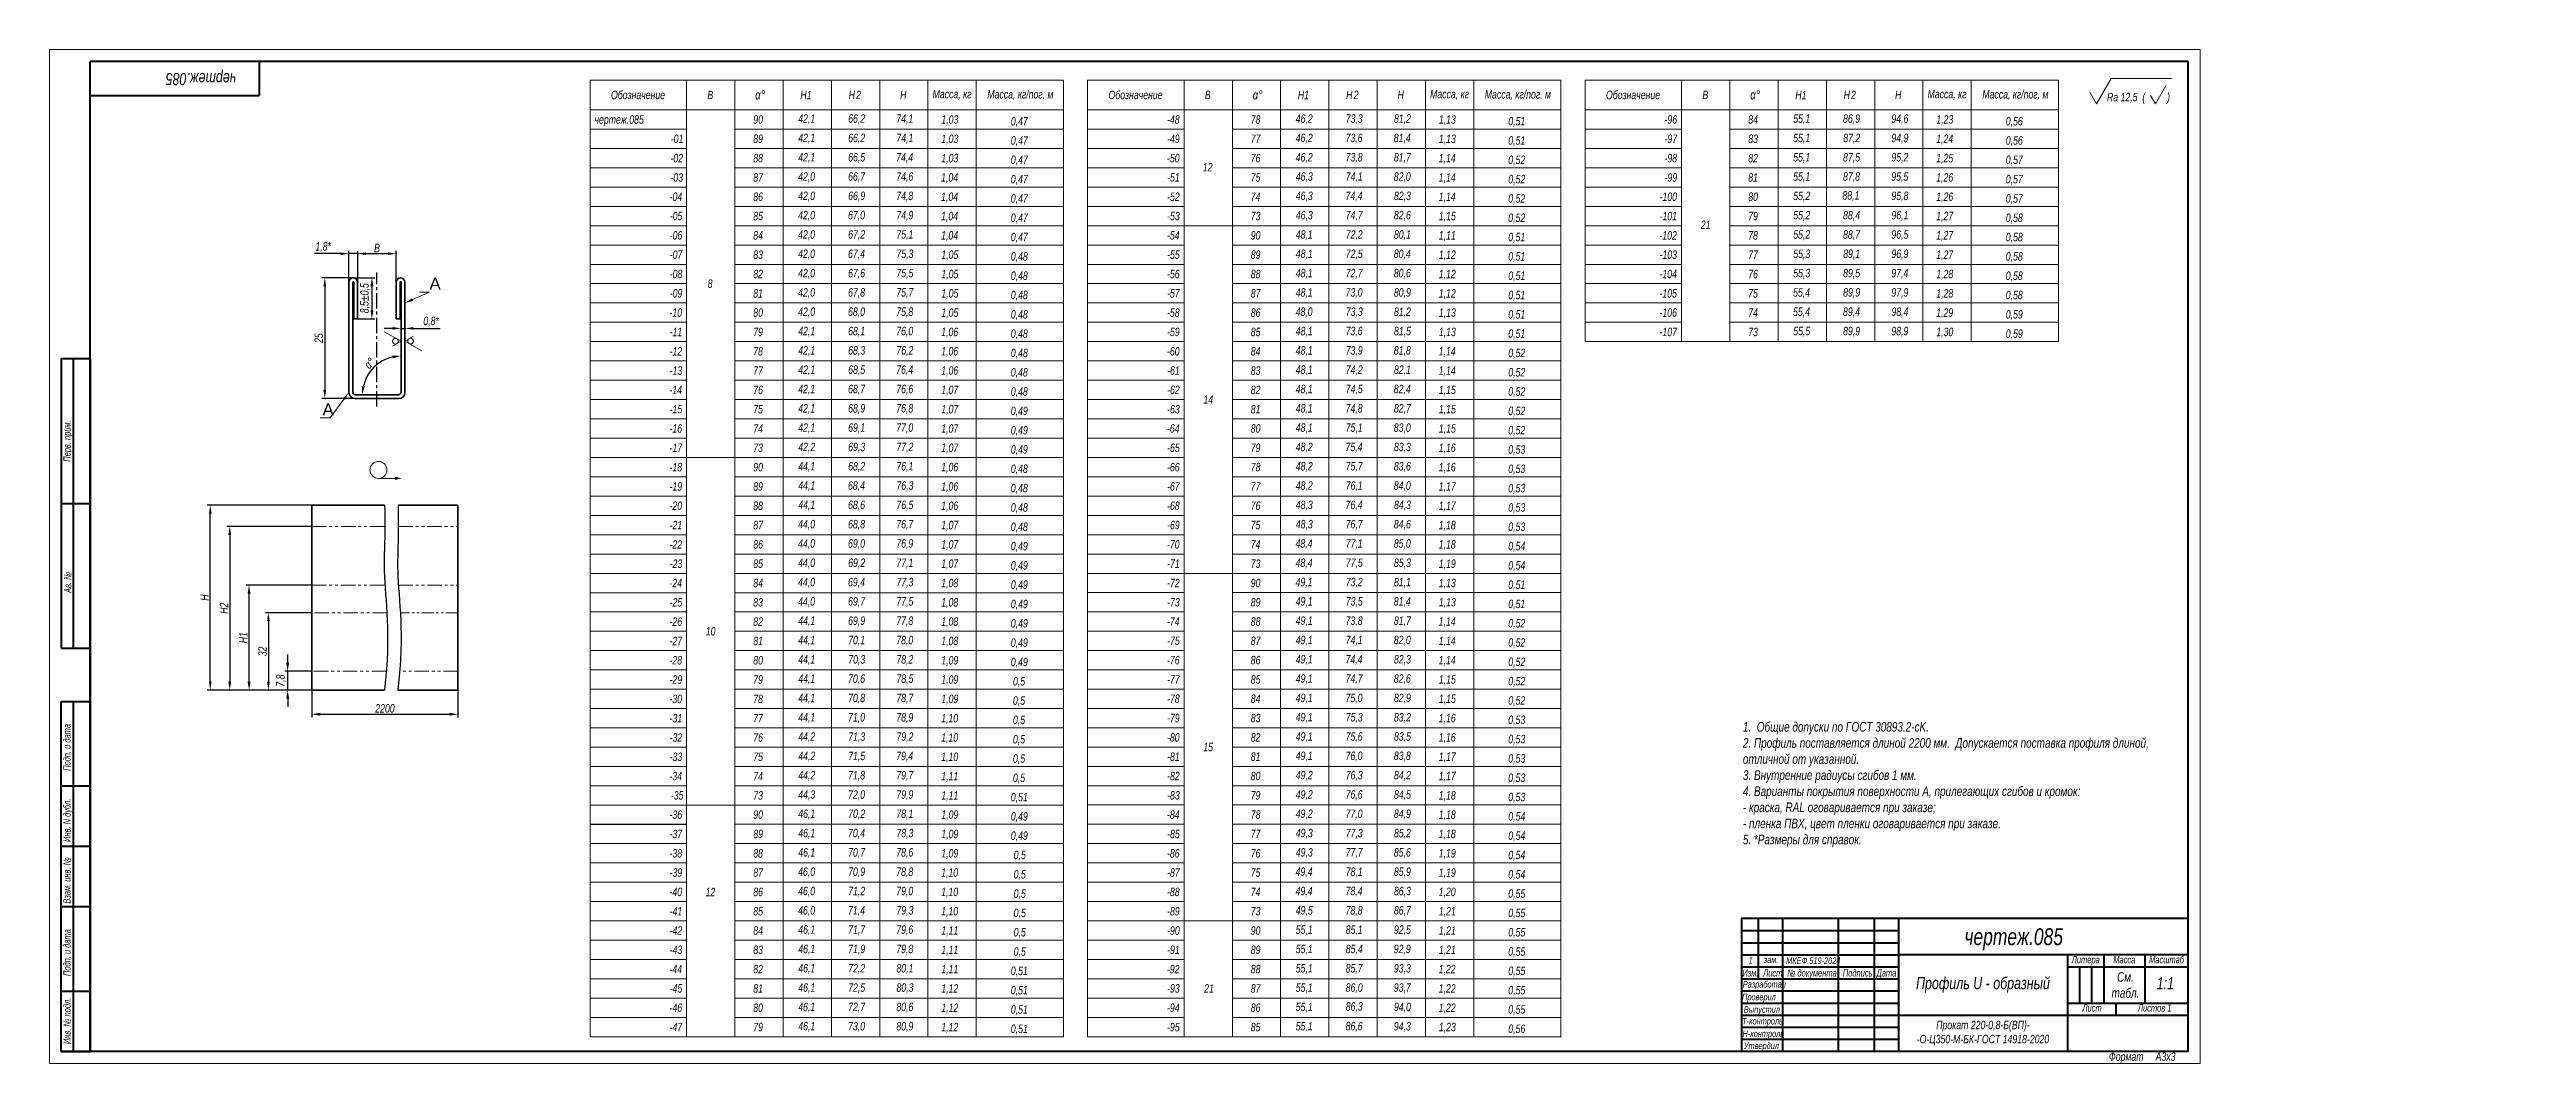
# Model space of a CAD drawing. Header units: millimetres. Extents: x 16758 to 18224, y 1742 to 2162.
# Drawn here: x 16758 to 17784, y 1742 to 2162 of the extents above; entities that cross this region are included whole.
import ezdxf
from ezdxf import colors
from ezdxf.entities.mleader import LeaderData, LeaderLine
from ezdxf.math import Vec2, Vec3

# ---------------------------------------------------------------- set-up
doc = ezdxf.new("R2010")
doc.units = ezdxf.units.MM
doc.linetypes.add('LT_03', pattern=[10.16, 6.35, -1.27, 1.27, -1.27])
doc.linetypes.add('LT_04', pattern=[20, 10, -2, 2, -2, 2, -2])
doc.layers.add('Layer_01', color=7, linetype='Continuous', plot=False)
for name, color, linetype, lineweight in [('Layer_02', 5, 'Continuous', 13), ('Layer_03', 1, 'Continuous', 15), ('Layer_06', 5, 'Continuous', 13), ('Layer_07', 1, 'Continuous', 15), ('Layer_08', 5, 'LT_04', 15), ('Layer_09', 7, 'Continuous', 35), ('Layer_10', 6, 'Continuous', 13), ('Layer_11', 7, 'Continuous', 40), ('Layer_12', 5, 'Continuous', 18), ('Layer_13', 7, 'Continuous', 18)]:
    doc.layers.add(name, color=color, linetype=linetype, lineweight=lineweight)
doc.layers.add('Layer_04', color=6, linetype='Continuous')
doc.layers.add('Layer_05', color=1, linetype='LT_03')
doc.styles.get("Standard").update_dxf_attribs({"font": 'arial.ttf'})
doc.styles.add('Style_01', font='ARIALNI.TTF', dxfattribs={"width": 0.9, "height": 3.5})
doc.styles.add('Style_02', font='arial.ttf')
doc.dimstyles.new('DimStyle_01', dxfattribs={"dimtxt": 3.5, "dimasz": 3.5, "dimexe": 1.25, "dimexo": 0, "dimtad": 1, "dimdec": 1, "dimlfac": 0.5, "dimtxsty": 'Style_01', "dimcen": 2.5, "dimazin": 3, "dimtfac": 1, "dimtdec": 1, "dimtmove": 0, "dimatfit": 3})
doc.dimstyles.new('DimStyle_02', dxfattribs={"dimtxt": 3.5, "dimasz": 3.5, "dimexe": 1.25, "dimexo": 0, "dimtad": 1, "dimdec": 1, "dimtxsty": 'Style_01', "dimcen": 0, "dimazin": 3, "dimtfac": 1, "dimtdec": 1, "dimtmove": 0, "dimatfit": 3})

msp = doc.modelspace()

# ---------------------------------------------------------------- texts
at = {"layer": 'Layer_02', "linetype": 'Continuous', "style": 'Style_01', "width": 0.9}
msp.add_text('чертеж.085', height=5, rotation=180, dxfattribs=at).set_placement((16834.87, 2151.9))
at = {"layer": 'Layer_02', "style": 'Style_01', "width": 0.9}
for s, height, p in [('Обозначение', 3.5, (16990.14, 2141.08)), ('В', 3.5, (17030.09, 2141.08)), ('α%%D', 3.792, (17049.91, 2140.96)), ('Н1', 3.5, (17068.58, 2141.07)), ('H', 3.5, (17088.59, 2141.09)), ('2', 3.5, (17091.68, 2141.09)), ('H', 3.5, (17109.91, 2141.09)), ('Масса', 3.5, (17123.37, 2141.43)), ('Обозначение', 3.5, (17196.23, 2141.08)), ('В', 3.5, (17236.18, 2141.08)), ('α%%D', 3.792, (17256, 2140.96)), ('Н1', 3.5, (17274.67, 2141.07)), ('H', 3.5, (17294.68, 2141.09)), ('2', 3.5, (17297.78, 2141.09)), ('H', 3.5, (17316, 2141.09)), ('Масса', 3.5, (17329.46, 2141.43)), ('Обозначение', 3.5, (17402.33, 2141.08)), ('В', 3.5, (17442.27, 2141.08)), ('α%%D', 3.792, (17462.09, 2140.96)), ('Н1', 3.5, (17480.77, 2141.07)), ('H', 3.5, (17500.78, 2141.09)), ('2', 3.5, (17503.87, 2141.09)), ('H', 3.5, (17522.09, 2141.09)), ('Масса', 3.5, (17535.55, 2141.43)), ('чертеж.085', 3.5, (16983.32, 2130.92)), ('90', 3.5, (17049.08, 2130.91)), ('42,1', 3.5, (17067.71, 2131.28)), ('66,2', 3.5, (17088.4, 2131.28)), ('74,1', 3.5, (17108.36, 2131.29)), ('1,03', 3.5, (17126.99, 2130.91)), (', ', 3.5, (17134, 2141.43)), ('кг', 3.5, (17136, 2141.43)), ('-48', 3.5, (17220.48, 2130.91)), ('78', 3.5, (17255.15, 2130.91)), ('46,2', 3.5, (17273.8, 2131.28)), ('73,3', 3.5, (17294.51, 2131.28)), ('81,2', 3.5, (17314.48, 2131.28)), ('1,13', 3.5, (17333.09, 2130.91)), (', ', 3.5, (17340.09, 2141.43)), ('кг', 3.5, (17342.1, 2141.43)), ('-96', 3.5, (17426.57, 2130.91)), ('84', 3.5, (17461.27, 2130.91)), ('55,1', 3.5, (17479.89, 2131.28)), ('86,9', 3.5, (17500.53, 2131.28)), ('94,6', 3.5, (17520.56, 2131.28)), ('1,23', 3.5, (17539.17, 2130.93)), (', ', 3.5, (17546.18, 2141.43)), ('кг', 3.5, (17548.19, 2141.43)), ('-01', 3.5, (17014.91, 2122.9)), ('89', 3.5, (17049.08, 2122.91)), ('42,1', 3.5, (17067.71, 2123.28)), ('66,2', 3.5, (17088.4, 2123.28)), ('74,1', 3.5, (17108.36, 2123.29)), ('1,03', 3.5, (17126.99, 2122.91)), ('0,47', 3.5, (17155.77, 2130.21)), ('0,47', 3.5, (17155.77, 2122.21)), ('-49', 3.5, (17220.5, 2122.91)), ('77', 3.5, (17255.15, 2122.91)), ('46,2', 3.5, (17273.8, 2123.28)), ('73,6', 3.5, (17294.46, 2123.28)), ('81,4', 3.5, (17314.41, 2123.28)), ('1,13', 3.5, (17333.09, 2122.91)), ('0,51', 3.5, (17361.86, 2130.21)), ('0,51', 3.5, (17361.86, 2122.21)), ('-97', 3.5, (17426.59, 2122.91)), ('83', 3.5, (17461.27, 2122.91)), ('55,1', 3.5, (17479.89, 2123.28)), ('87,2', 3.5, (17500.61, 2123.28)), ('94,9', 3.5, (17520.57, 2123.28)), ('1,24', 3.5, (17539.13, 2122.91)), ('0,56', 3.5, (17567.95, 2130.21)), ('0,56', 3.5, (17567.95, 2122.21)), ('-02', 3.5, (17014.76, 2114.9)), ('88', 3.5, (17049.08, 2114.91)), ('42,1', 3.5, (17067.71, 2115.28)), ('66,5', 3.5, (17088.4, 2115.28)), ('74,4', 3.5, (17108.29, 2115.29)), ('1,03', 3.5, (17126.99, 2114.91)), ('0,47', 3.5, (17155.77, 2114.21)), ('-50', 3.5, (17220.46, 2114.91)), ('12', 3.5, (17235.29, 2111.13)), ('76', 3.5, (17255.15, 2114.91)), ('46,2', 3.5, (17273.8, 2115.28)), ('73,8', 3.5, (17294.46, 2115.28)), ('81,7', 3.5, (17314.46, 2115.28)), ('1,14', 3.5, (17333.01, 2114.91)), ('0,52', 3.5, (17361.86, 2114.21)), ('-98', 3.5, (17426.55, 2114.91)), ('82', 3.5, (17461.27, 2114.91)), ('55,1', 3.5, (17479.89, 2115.28)), ('87,5', 3.5, (17500.55, 2115.28)), ('95,2', 3.5, (17520.58, 2115.28)), ('1,25', 3.5, (17539.13, 2114.91)), ('0,57', 3.5, (17567.95, 2114.21)), ('-03', 3.5, (17014.77, 2106.93)), ('87', 3.5, (17049.08, 2106.91)), ('42,0', 3.5, (17067.65, 2107.28)), ('66,7', 3.5, (17088.37, 2107.28)), ('74,6', 3.5, (17108.32, 2107.28)), ('1,04', 3.5, (17126.91, 2106.91)), ('0,47', 3.5, (17155.77, 2106.21)), ('-51', 3.5, (17220.51, 2106.93)), ('75', 3.5, (17255.15, 2106.91)), ('46,3', 3.5, (17273.82, 2107.28)), ('74,1', 3.5, (17294.5, 2107.29)), ('82,0', 3.5, (17314.42, 2107.28)), ('1,14', 3.5, (17333.01, 2106.91)), ('0,52', 3.5, (17361.86, 2106.21)), ('-99', 3.5, (17426.6, 2106.91)), ('81', 3.5, (17461.27, 2106.91)), ('55,1', 3.5, (17479.89, 2107.28)), ('87,8', 3.5, (17500.53, 2107.28)), ('95,5', 3.5, (17520.53, 2107.28)), ('1,26', 3.5, (17539.14, 2106.91)), ('0,57', 3.5, (17567.95, 2106.21)), ('-04', 3.5, (17014.43, 2098.91)), ('-05', 3.5, (17014.51, 2090.93)), ('86', 3.5, (17049.08, 2098.91)), ('85', 3.5, (17049.08, 2090.91)), ('42,0', 3.5, (17067.65, 2099.28)), ('42,0', 3.5, (17067.65, 2091.28)), ('67,0', 3.5, (17088.34, 2091.28)), ('66,9', 3.5, (17088.38, 2099.28)), ('74,8', 3.5, (17108.32, 2099.28)), ('74,9', 3.5, (17108.35, 2091.28)), ('1,04', 3.5, (17126.91, 2098.91)), ('1,04', 3.5, (17126.91, 2090.91)), ('0,47', 3.5, (17155.77, 2098.21)), ('0,47', 3.5, (17155.77, 2090.21)), ('-52', 3.5, (17220.51, 2098.91)), ('-53', 3.5, (17220.52, 2090.91)), ('74', 3.5, (17255.15, 2098.91)), ('73', 3.5, (17255.15, 2090.91)), ('46,3', 3.5, (17273.82, 2099.28)), ('46,3', 3.5, (17273.82, 2091.28)), ('74,4', 3.5, (17294.43, 2099.29)), ('74,7', 3.5, (17294.47, 2091.29)), ('82,6', 3.5, (17314.44, 2091.28)), ('82,3', 3.5, (17314.49, 2099.28)), ('1,14', 3.5, (17333.01, 2098.91)), ('1,15', 3.5, (17333.08, 2090.93)), ('0,52', 3.5, (17361.86, 2098.21)), ('0,52', 3.5, (17361.86, 2090.21)), ('-100', 3.5, (17424.53, 2098.91)), ('-101', 3.5, (17424.54, 2090.91)), ('80', 3.5, (17461.27, 2098.91)), ('79', 3.5, (17461.25, 2090.91)), ('55,2', 3.5, (17479.9, 2099.28)), ('55,2', 3.5, (17479.9, 2091.28)), ('88,1', 3.5, (17500.28, 2099.48)), ('88,4', 3.5, (17500.55, 2091.28)), ('95,8', 3.5, (17520.57, 2099.28)), ('96,1', 3.5, (17520.58, 2091.28)), ('1,27', 3.5, (17539.13, 2090.91)), ('1,26', 3.5, (17539.14, 2098.91)), ('0,57', 3.5, (17567.95, 2098.21)), ('0,58', 3.5, (17567.95, 2090.21)), ('-06', 3.5, (17014.46, 2082.91)), ('84', 3.5, (17049.08, 2082.91)), ('42,0', 3.5, (17067.65, 2083.28)), ('67,2', 3.5, (17088.4, 2083.28)), ('75,1', 3.5, (17108.36, 2083.29)), ('1,04', 3.5, (17126.91, 2082.91)), ('0,47', 3.5, (17155.77, 2082.21)), ('-54', 3.5, (17220.45, 2082.93)), ('90', 3.5, (17255.17, 2082.91)), ('48,1', 3.5, (17273.8, 2083.28)), ('72,2', 3.5, (17294.5, 2083.28)), ('80,1', 3.5, (17314.48, 2083.28)), ('1,11', 3.5, (17333.07, 2082.91)), ('0,51', 3.5, (17361.86, 2082.21)), ('-102', 3.5, (17424.46, 2082.91)), ('21', 3.5, (17441.6, 2087.29)), ('78', 3.5, (17461.25, 2082.91)), ('55,2', 3.5, (17479.9, 2083.28)), ('88,7', 3.5, (17500.53, 2083.28)), ('96,5', 3.5, (17520.56, 2083.28)), ('1,27', 3.5, (17539.13, 2082.91)), ('0,58', 3.5, (17567.95, 2082.21)), ('-07', 3.5, (17014.47, 2074.91)), ('83', 3.5, (17049.08, 2074.91)), ('42,0', 3.5, (17067.65, 2075.28)), ('67,4', 3.5, (17088.32, 2075.28)), ('75,3', 3.5, (17108.38, 2075.28)), ('1,05', 3.5, (17126.99, 2074.91)), ('0,48', 3.5, (17155.77, 2074.21)), ('-55', 3.5, (17220.52, 2074.93)), ('89', 3.5, (17255.17, 2074.91)), ('48,1', 3.5, (17273.8, 2075.28)), ('72,5', 3.5, (17294.51, 2075.28)), ('80,4', 3.5, (17314.41, 2075.28)), ('1,12', 3.5, (17333.07, 2074.9)), ('0,51', 3.5, (17361.86, 2074.21)), ('-103', 3.5, (17424.53, 2074.91)), ('77', 3.5, (17461.25, 2074.91)), ('55,3', 3.5, (17479.91, 2075.28)), ('89,1', 3.5, (17500.61, 2075.28)), ('96,9', 3.5, (17520.57, 2075.28)), ('1,27', 3.5, (17539.13, 2074.91)), ('0,58', 3.5, (17567.95, 2074.21)), ('-08', 3.5, (17014.46, 2066.91)), ('-09', 3.5, (17014.49, 2058.91)), ('8', 3.5, (17030.18, 2062.91)), ('82', 3.5, (17049.08, 2066.91)), ('81', 3.5, (17049.08, 2058.91)), ('42,0', 3.5, (17067.65, 2067.28)), ('42,0', 3.5, (17067.65, 2059.28)), ('67,6', 3.5, (17088.35, 2067.28)), ('67,8', 3.5, (17088.36, 2059.28)), ('75,7', 3.5, (17108.34, 2059.29)), ('75,5', 3.5, (17108.37, 2067.29)), ('1,05', 3.5, (17126.99, 2066.91)), ('1,05', 3.5, (17126.99, 2058.91)), ('0,48', 3.5, (17155.77, 2066.21)), ('-56', 3.5, (17220.47, 2066.91)), ('88', 3.5, (17255.17, 2066.91)), ('87', 3.5, (17255.17, 2058.91)), ('48,1', 3.5, (17273.8, 2067.28)), ('48,1', 3.5, (17273.8, 2059.28)), ('73,0', 3.5, (17294.44, 2059.28)), ('72,7', 3.5, (17294.47, 2067.28)), ('80,6', 3.5, (17314.44, 2067.28)), ('80,9', 3.5, (17314.47, 2059.28)), ('1,12', 3.5, (17333.07, 2066.9)), ('0,51', 3.5, (17361.86, 2066.21)), ('-104', 3.5, (17424.49, 2066.91)), ('-105', 3.5, (17424.5, 2058.91)), ('76', 3.5, (17461.25, 2066.91)), ('55,4', 3.5, (17479.82, 2059.28)), ('55,3', 3.5, (17479.91, 2067.28)), ('89,5', 3.5, (17500.57, 2067.29)), ('89,9', 3.5, (17500.59, 2059.28)), ('97,4', 3.5, (17520.53, 2067.28)), ('97,9', 3.5, (17520.56, 2059.28)), ('1,28', 3.5, (17539.16, 2066.91)), ('1,28', 3.5, (17539.16, 2058.91)), ('0,58', 3.5, (17567.95, 2066.21)), ('-10', 3.5, (17014.37, 2050.91)), ('80', 3.5, (17049.08, 2050.91)), ('42,0', 3.5, (17067.65, 2051.28)), ('68,0', 3.5, (17088.34, 2051.28)), ('75,8', 3.5, (17108.32, 2051.28)), ('1,05', 3.5, (17126.99, 2050.91)), ('0,48', 3.5, (17155.77, 2058.21)), ('0,48', 3.5, (17155.77, 2050.21)), ('-58', 3.5, (17220.48, 2050.91)), ('-57', 3.5, (17220.49, 2058.93)), ('86', 3.5, (17255.17, 2050.91)), ('48,0', 3.5, (17273.75, 2051.28)), ('73,3', 3.5, (17294.51, 2051.28)), ('81,2', 3.5, (17314.48, 2051.28)), ('1,12', 3.5, (17333.07, 2058.9)), ('1,13', 3.5, (17333.09, 2050.91)), ('0,51', 3.5, (17361.86, 2058.21)), ('0,51', 3.5, (17361.86, 2050.21)), ('-106', 3.5, (17424.49, 2050.91)), ('75', 3.5, (17461.25, 2058.91)), ('74', 3.5, (17461.25, 2050.91)), ('55,4', 3.5, (17479.82, 2051.28)), ('89,4', 3.5, (17500.52, 2051.28)), ('98,4', 3.5, (17520.59, 2051.28)), ('1,29', 3.5, (17539.12, 2050.91)), ('0,58', 3.5, (17567.95, 2058.21)), ('0,59', 3.5, (17567.95, 2050.21)), ('-11', 3.5, (17014.42, 2042.9)), ('79', 3.5, (17049.06, 2042.91)), ('42,1', 3.5, (17067.71, 2043.28)), ('68,1', 3.5, (17088.39, 2043.28)), ('76,0', 3.5, (17108.31, 2043.28)), ('1,06', 3.5, (17126.94, 2042.91)), ('0,48', 3.5, (17155.77, 2042.21)), ('-59', 3.5, (17220.5, 2042.91)), ('85', 3.5, (17255.17, 2042.91)), ('48,1', 3.5, (17273.8, 2043.28)), ('73,6', 3.5, (17294.46, 2043.28)), ('81,5', 3.5, (17314.49, 2043.28)), ('1,13', 3.5, (17333.09, 2042.91)), ('0,51', 3.5, (17361.86, 2042.21)), ('-107', 3.5, (17424.51, 2042.91)), ('73', 3.5, (17461.25, 2042.91)), ('55,5', 3.5, (17479.9, 2043.28)), ('89,9', 3.5, (17500.55, 2043.28)), ('98,9', 3.5, (17520.55, 2043.28)), ('1,30', 3.5, (17539.16, 2042.9)), ('0,59', 3.5, (17567.95, 2042.21)), ('-12', 3.5, (17014.42, 2034.89)), ('78', 3.5, (17049.06, 2034.91)), ('42,1', 3.5, (17067.71, 2035.28)), ('68,3', 3.5, (17088.41, 2035.28)), ('76,2', 3.5, (17108.37, 2035.28)), ('1,06', 3.5, (17126.94, 2034.91)), ('0,48', 3.5, (17155.77, 2034.21)), ('-60', 3.5, (17220.46, 2034.91)), ('84', 3.5, (17255.17, 2034.91)), ('48,1', 3.5, (17273.8, 2035.28)), ('73,9', 3.5, (17294.49, 2035.28)), ('81,8', 3.5, (17314.44, 2035.28)), ('1,14', 3.5, (17333.01, 2034.91)), ('0,52', 3.5, (17361.86, 2034.21)), ('-14', 3.5, (17014.35, 2018.91)), ('-13', 3.5, (17014.43, 2026.91)), ('77', 3.5, (17049.06, 2026.91)), ('76', 3.5, (17049.06, 2018.91)), ('42,1', 3.5, (17067.71, 2027.28)), ('42,1', 3.5, (17067.71, 2019.28)), ('68,7', 3.5, (17088.37, 2019.28)), ('68,5', 3.5, (17088.4, 2027.28)), ('76,4', 3.5, (17108.29, 2027.28)), ('76,6', 3.5, (17108.32, 2019.28)), ('1,06', 3.5, (17126.94, 2026.91)), ('1,07', 3.5, (17126.96, 2018.91)), ('0,48', 3.5, (17155.77, 2026.21)), ('0,48', 3.5, (17155.77, 2018.21)), ('-61', 3.5, (17220.51, 2026.91)), ('-62', 3.5, (17220.51, 2018.91)), ('83', 3.5, (17255.17, 2026.91)), ('82', 3.5, (17255.17, 2018.91)), ('48,1', 3.5, (17273.8, 2027.28)), ('48,1', 3.5, (17273.8, 2019.28)), ('74,2', 3.5, (17294.5, 2027.28)), ('74,5', 3.5, (17294.51, 2019.29)), ('82,4', 3.5, (17314.41, 2019.28)), ('82,1', 3.5, (17314.48, 2027.28)), ('1,14', 3.5, (17333.01, 2026.91)), ('1,15', 3.5, (17333.08, 2018.93)), ('0,52', 3.5, (17361.86, 2026.21)), ('0,52', 3.5, (17361.86, 2018.21)), ('-15', 3.5, (17014.43, 2010.93)), ('75', 3.5, (17049.06, 2010.91)), ('42,1', 3.5, (17067.71, 2011.28)), ('68,9', 3.5, (17088.38, 2011.28)), ('76,8', 3.5, (17108.32, 2011.28)), ('1,07', 3.5, (17126.96, 2010.91)), ('0,49', 3.5, (17155.77, 2010.21)), ('-63', 3.5, (17220.52, 2010.91)), ('14', 3.5, (17235.58, 2014.91)), ('81', 3.5, (17255.17, 2010.91)), ('48,1', 3.5, (17273.8, 2011.28)), ('74,8', 3.5, (17294.46, 2011.28)), ('82,7', 3.5, (17314.46, 2011.28)), ('1,15', 3.5, (17333.08, 2010.93)), ('0,52', 3.5, (17361.86, 2010.21)), ('-16', 3.5, (17014.38, 2002.91)), ('74', 3.5, (17049.06, 2002.91)), ('42,1', 3.5, (17067.71, 2003.28)), ('69,1', 3.5, (17088.39, 2003.28)), ('77,0', 3.5, (17108.31, 2003.28)), ('1,07', 3.5, (17126.96, 2002.91)), ('0,49', 3.5, (17155.77, 2002.21)), ('-64', 3.5, (17220.45, 2002.91)), ('80', 3.5, (17255.17, 2002.91)), ('48,1', 3.5, (17273.8, 2003.28)), ('75,1', 3.5, (17294.5, 2003.29)), ('83,0', 3.5, (17314.42, 2003.28)), ('1,15', 3.5, (17333.08, 2002.93)), ('0,52', 3.5, (17361.86, 2002.21)), ('-17', 3.5, (17014.4, 1994.91)), ('73', 3.5, (17049.06, 1994.91)), ('42,2', 3.5, (17067.71, 1995.28)), ('44,1', 3.5, (17067.71, 1987.29)), ('68,2', 3.5, (17088.4, 1987.28)), ('69,3', 3.5, (17088.41, 1995.28)), ('77,2', 3.5, (17108.37, 1995.28)), ('76,1', 3.5, (17108.36, 1987.28)), ('1,07', 3.5, (17126.96, 1994.91)), ('0,49', 3.5, (17155.77, 1994.21)), ('-65', 3.5, (17220.52, 1994.91)), ('79', 3.5, (17255.15, 1994.91)), ('48,2', 3.5, (17273.8, 1995.28)), ('48,2', 3.5, (17273.8, 1987.28)), ('75,4', 3.5, (17294.43, 1995.29)), ('75,7', 3.5, (17294.47, 1987.29)), ('83,6', 3.5, (17314.44, 1987.28)), ('83,3', 3.5, (17314.49, 1995.28)), ('1,16', 3.5, (17333.03, 1994.91)), ('0,53', 3.5, (17361.86, 1994.21)), ('-18', 3.5, (17014.38, 1986.91)), ('-19', 3.5, (17014.41, 1978.91)), ('89', 3.5, (17049.08, 1978.91)), ('90', 3.5, (17049.08, 1986.91)), ('44,1', 3.5, (17067.71, 1979.29)), ('68,4', 3.5, (17088.32, 1979.28)), ('76,3', 3.5, (17108.38, 1979.28)), ('1,06', 3.5, (17126.94, 1986.91)), ('1,06', 3.5, (17126.94, 1978.91)), ('0,48', 3.5, (17155.77, 1986.21)), ('0,48', 3.5, (17155.77, 1978.21)), ('-66', 3.5, (17220.47, 1986.91)), ('-67', 3.5, (17220.49, 1978.91)), ('78', 3.5, (17255.15, 1986.91)), ('77', 3.5, (17255.15, 1978.91)), ('48,2', 3.5, (17273.8, 1979.28)), ('76,1', 3.5, (17294.5, 1979.28)), ('84,0', 3.5, (17314.42, 1979.28)), ('1,16', 3.5, (17333.03, 1986.91)), ('1,17', 3.5, (17333.05, 1978.91)), ('0,53', 3.5, (17361.86, 1986.21)), ('0,53', 3.5, (17361.86, 1978.21)), ('-20', 3.5, (17014.37, 1970.91)), ('88', 3.5, (17049.08, 1970.91)), ('44,1', 3.5, (17067.71, 1971.29)), ('68,6', 3.5, (17088.35, 1971.28)), ('76,5', 3.5, (17108.37, 1971.28)), ('1,06', 3.5, (17126.94, 1970.91)), ('0,48', 3.5, (17155.77, 1970.21)), ('-68', 3.5, (17220.48, 1970.91)), ('76', 3.5, (17255.15, 1970.91)), ('48,3', 3.5, (17273.82, 1971.28)), ('76,4', 3.5, (17294.43, 1971.28)), ('84,3', 3.5, (17314.49, 1971.28)), ('1,17', 3.5, (17333.05, 1970.91)), ('0,53', 3.5, (17361.86, 1970.21)), ('-21', 3.5, (17014.42, 1962.89)), ('87', 3.5, (17049.08, 1962.91)), ('44,0', 3.5, (17067.65, 1963.28)), ('68,8', 3.5, (17088.36, 1963.28)), ('76,7', 3.5, (17108.34, 1963.28)), ('1,07', 3.5, (17126.96, 1962.91)), ('0,48', 3.5, (17155.77, 1962.21)), ('-69', 3.5, (17220.5, 1962.91)), ('75', 3.5, (17255.15, 1962.91)), ('48,3', 3.5, (17273.82, 1963.28)), ('76,7', 3.5, (17294.47, 1963.28)), ('84,6', 3.5, (17314.44, 1963.28)), ('1,18', 3.5, (17333.04, 1962.91)), ('0,53', 3.5, (17361.86, 1962.21)), ('-22', 3.5, (17014.42, 1954.89)), ('-23', 3.5, (17014.43, 1946.91)), ('86', 3.5, (17049.08, 1954.91)), ('85', 3.5, (17049.08, 1946.91)), ('44,0', 3.5, (17067.65, 1955.28)), ('44,0', 3.5, (17067.65, 1947.28)), ('69,0', 3.5, (17088.34, 1955.28)), ('69,2', 3.5, (17088.4, 1947.28)), ('76,9', 3.5, (17108.35, 1955.28)), ('77,1', 3.5, (17108.36, 1947.29)), ('1,07', 3.5, (17126.96, 1954.91)), ('1,07', 3.5, (17126.96, 1946.91)), ('0,49', 3.5, (17155.77, 1954.21)), ('0,49', 3.5, (17155.77, 1946.21)), ('-70', 3.5, (17220.46, 1954.91)), ('-71', 3.5, (17220.51, 1946.91)), ('74', 3.5, (17255.15, 1954.91)), ('73', 3.5, (17255.15, 1946.91)), ('48,4', 3.5, (17273.73, 1955.28)), ('48,4', 3.5, (17273.73, 1947.28)), ('77,1', 3.5, (17294.5, 1955.29)), ('77,5', 3.5, (17294.51, 1947.29)), ('85,0', 3.5, (17314.42, 1955.28)), ('85,3', 3.5, (17314.49, 1947.28)), ('1,18', 3.5, (17333.04, 1954.91)), ('1,19', 3.5, (17333.06, 1946.91)), ('0,54', 3.5, (17361.86, 1954.21)), ('0,54', 3.5, (17361.86, 1946.21)), ('-24', 3.5, (17014.35, 1938.89)), ('84', 3.5, (17049.08, 1938.91)), ('44,0', 3.5, (17067.65, 1939.28)), ('69,4', 3.5, (17088.32, 1939.28)), ('77,3', 3.5, (17108.38, 1939.28)), ('1,08', 3.5, (17126.94, 1938.91)), ('0,49', 3.5, (17155.77, 1938.21)), ('-72', 3.5, (17220.51, 1938.91)), ('90', 3.5, (17255.15, 1938.91)), ('49,1', 3.5, (17273.73, 1939.28)), ('73,2', 3.5, (17294.51, 1939.29)), ('81,1', 3.5, (17314.49, 1939.28)), ('1,13', 3.5, (17333.06, 1938.91)), ('0,51', 3.5, (17361.86, 1938.21)), ('-25', 3.5, (17014.43, 1930.91)), ('83', 3.5, (17049.08, 1930.91)), ('44,0', 3.5, (17067.65, 1931.28)), ('69,7', 3.5, (17088.37, 1931.28)), ('77,5', 3.5, (17108.37, 1931.29)), ('1,08', 3.5, (17126.94, 1930.91)), ('0,49', 3.5, (17155.77, 1930.21)), ('-73', 3.5, (17220.52, 1930.96)), ('89', 3.5, (17255.17, 1930.96)), ('49,1', 3.5, (17273.8, 1931.32)), ('73,5', 3.5, (17294.51, 1931.32)), ('81,4', 3.5, (17314.41, 1931.32)), ('1,13', 3.5, (17333.09, 1930.96)), ('0,51', 3.5, (17361.86, 1930.25)), ('-26', 3.5, (17014.38, 1922.91)), ('10', 3.5, (17029.42, 1918.91)), ('82', 3.5, (17049.08, 1922.91)), ('44,1', 3.5, (17067.71, 1923.29)), ('69,9', 3.5, (17088.38, 1923.28)), ('70,1', 3.5, (17088.4, 1915.28)), ('78,0', 3.5, (17108.31, 1915.28)), ('77,8', 3.5, (17108.32, 1923.28)), ('1,08', 3.5, (17126.94, 1922.91)), ('0,49', 3.5, (17155.77, 1922.21)), ('-74', 3.5, (17220.45, 1922.96)), ('88', 3.5, (17255.17, 1922.96)), ('49,1', 3.5, (17273.8, 1923.32)), ('49,1', 3.5, (17273.8, 1915.32)), ('73,8', 3.5, (17294.46, 1923.32)), ('74,1', 3.5, (17294.5, 1915.34)), ('82,0', 3.5, (17314.42, 1915.32)), ('81,7', 3.5, (17314.46, 1923.32)), ('1,14', 3.5, (17333.01, 1922.96)), ('0,52', 3.5, (17361.86, 1922.25)), ('-28', 3.5, (17014.38, 1906.91)), ('-27', 3.5, (17014.4, 1914.89)), ('81', 3.5, (17049.08, 1914.91)), ('80', 3.5, (17049.08, 1906.91)), ('44,1', 3.5, (17067.71, 1915.29)), ('44,1', 3.5, (17067.71, 1907.29)), ('70,3', 3.5, (17088.42, 1907.28)), ('78,2', 3.5, (17108.37, 1907.28)), ('1,08', 3.5, (17126.94, 1914.91)), ('1,09', 3.5, (17126.97, 1906.91)), ('0,49', 3.5, (17155.77, 1914.21)), ('0,49', 3.5, (17155.77, 1906.21)), ('-76', 3.5, (17220.47, 1906.96)), ('-75', 3.5, (17220.52, 1914.98)), ('87', 3.5, (17255.17, 1914.96)), ('86', 3.5, (17255.17, 1906.96)), ('49,1', 3.5, (17273.8, 1907.32)), ('74,4', 3.5, (17294.43, 1907.34)), ('82,3', 3.5, (17314.49, 1907.32)), ('1,14', 3.5, (17333.01, 1914.96)), ('1,14', 3.5, (17333.01, 1906.96)), ('0,52', 3.5, (17361.86, 1914.25)), ('0,52', 3.5, (17361.86, 1906.25)), ('-29', 3.5, (17014.41, 1898.91)), ('79', 3.5, (17049.06, 1898.91)), ('44,1', 3.5, (17067.71, 1899.29)), ('70,6', 3.5, (17088.36, 1899.28)), ('78,5', 3.5, (17108.37, 1899.28)), ('1,09', 3.5, (17126.97, 1898.91)), ('0,5', 3.5, (17156.66, 1898.21)), ('-77', 3.5, (17220.49, 1898.96)), ('85', 3.5, (17255.17, 1898.96)), ('49,1', 3.5, (17273.8, 1899.32)), ('74,7', 3.5, (17294.47, 1899.34)), ('82,6', 3.5, (17314.44, 1899.32)), ('1,15', 3.5, (17333.08, 1898.97)), ('0,52', 3.5, (17361.86, 1898.25)), ('-30', 3.5, (17014.37, 1890.91)), ('78', 3.5, (17049.06, 1890.91)), ('44,1', 3.5, (17067.71, 1891.29)), ('70,8', 3.5, (17088.37, 1891.28)), ('78,7', 3.5, (17108.34, 1891.28)), ('1,09', 3.5, (17126.97, 1890.91)), ('0,5', 3.5, (17156.66, 1890.21)), ('-78', 3.5, (17220.48, 1890.96)), ('84', 3.5, (17255.17, 1890.96)), ('49,1', 3.5, (17273.8, 1891.32)), ('75,0', 3.5, (17294.44, 1891.32)), ('82,9', 3.5, (17314.47, 1891.32)), ('1,15', 3.5, (17333.08, 1890.97)), ('0,52', 3.5, (17361.86, 1890.25)), ('-31', 3.5, (17014.42, 1882.91)), ('-32', 3.5, (17014.42, 1874.91)), ('77', 3.5, (17049.06, 1882.91)), ('76', 3.5, (17049.06, 1874.91)), ('44,1', 3.5, (17067.71, 1883.29)), ('44,2', 3.5, (17067.71, 1875.28)), ('71,0', 3.5, (17088.35, 1883.28)), ('71,3', 3.5, (17088.42, 1875.28)), ('78,9', 3.5, (17108.35, 1883.28)), ('79,2', 3.5, (17108.37, 1875.28)), ('1,10', 3.5, (17126.93, 1882.91)), ('1,10', 3.5, (17126.93, 1874.91)), ('0,5', 3.5, (17156.66, 1882.21)), ('-80', 3.5, (17220.46, 1874.96)), ('-79', 3.5, (17220.5, 1882.96)), ('83', 3.5, (17255.17, 1882.96)), ('82', 3.5, (17255.17, 1874.96)), ('49,1', 3.5, (17273.8, 1883.32)), ('49,1', 3.5, (17273.8, 1875.32)), ('75,6', 3.5, (17294.46, 1875.33)), ('75,3', 3.5, (17294.51, 1883.32)), ('83,2', 3.5, (17314.48, 1883.32)), ('83,5', 3.5, (17314.49, 1875.32)), ('1,16', 3.5, (17333.03, 1882.96)), ('1,16', 3.5, (17333.03, 1874.96)), ('0,53', 3.5, (17361.86, 1882.25)), ('0,53', 3.5, (17361.86, 1874.25)), ('-33', 3.5, (17014.43, 1866.91)), ('75', 3.5, (17049.06, 1866.91)), ('44,2', 3.5, (17067.71, 1867.28)), ('71,5', 3.5, (17088.41, 1867.29)), ('79,4', 3.5, (17108.29, 1867.28)), ('1,10', 3.5, (17126.93, 1866.91)), ('0,5', 3.5, (17156.66, 1874.21)), ('0,5', 3.5, (17156.66, 1866.21)), ('-81', 3.5, (17220.51, 1866.96)), ('15', 3.5, (17235.51, 1870.96)), ('81', 3.5, (17255.17, 1866.96)), ('49,1', 3.5, (17273.8, 1867.32)), ('76,0', 3.5, (17294.44, 1867.32)), ('83,8', 3.5, (17314.44, 1867.32)), ('1,17', 3.5, (17333.05, 1866.96)), ('0,53', 3.5, (17361.86, 1866.25)), ('-34', 3.5, (17014.35, 1858.91)), ('74', 3.5, (17049.06, 1858.91)), ('44,2', 3.5, (17067.71, 1859.28)), ('71,8', 3.5, (17088.37, 1859.28)), ('79,7', 3.5, (17108.34, 1859.28)), ('1,11', 3.5, (17126.98, 1858.91)), ('0,5', 3.5, (17156.66, 1858.21)), ('-82', 3.5, (17220.51, 1858.96)), ('80', 3.5, (17255.17, 1858.96)), ('49,2', 3.5, (17273.8, 1859.32)), ('76,3', 3.5, (17294.51, 1859.32)), ('84,2', 3.5, (17314.48, 1859.32)), ('1,17', 3.5, (17333.05, 1858.96)), ('0,53', 3.5, (17361.86, 1858.25)), ('-35', 3.5, (17014.92, 1850.93)), ('73', 3.5, (17049.06, 1850.91)), ('44,3', 3.5, (17067.72, 1851.28)), ('72,0', 3.5, (17088.35, 1851.28)), ('79,9', 3.5, (17108.35, 1851.28)), ('1,11', 3.5, (17126.98, 1850.91)), ('0,51', 3.5, (17155.77, 1850.21)), ('-83', 3.5, (17220.52, 1850.96)), ('79', 3.5, (17255.15, 1850.96)), ('49,2', 3.5, (17273.8, 1851.32)), ('76,6', 3.5, (17294.46, 1851.33)), ('84,5', 3.5, (17314.49, 1851.32)), ('1,18', 3.5, (17333.04, 1850.96)), ('0,53', 3.5, (17361.86, 1850.25)), ('-36', 3.5, (17014.38, 1842.96)), ('-37', 3.5, (17014.4, 1834.96)), ('89', 3.5, (17049.08, 1834.96)), ('90', 3.5, (17049.08, 1842.96)), ('46,1', 3.5, (17067.71, 1843.33)), ('46,1', 3.5, (17067.71, 1835.33)), ('70,4', 3.5, (17088.33, 1835.32)), ('70,2', 3.5, (17088.41, 1843.32)), ('78,1', 3.5, (17108.36, 1843.32)), ('78,3', 3.5, (17108.38, 1835.32)), ('1,09', 3.5, (17126.97, 1842.96)), ('1,09', 3.5, (17126.97, 1834.96)), ('0,49', 3.5, (17155.77, 1842.25)), ('0,49', 3.5, (17155.77, 1834.25)), ('-84', 3.5, (17220.45, 1842.96)), ('-85', 3.5, (17220.52, 1834.96)), ('78', 3.5, (17255.15, 1842.96)), ('77', 3.5, (17255.15, 1834.96)), ('49,2', 3.5, (17273.8, 1843.32)), ('49,3', 3.5, (17273.82, 1835.32)), ('77,0', 3.5, (17294.44, 1843.32)), ('77,3', 3.5, (17294.51, 1835.32)), ('84,9', 3.5, (17314.47, 1843.32)), ('85,2', 3.5, (17314.48, 1835.32)), ('1,18', 3.5, (17333.04, 1842.96)), ('1,18', 3.5, (17333.04, 1834.96)), ('0,54', 3.5, (17361.86, 1842.25)), ('0,54', 3.5, (17361.86, 1834.25)), ('-38', 3.5, (17014.38, 1826.96)), ('88', 3.5, (17049.08, 1826.96)), ('46,1', 3.5, (17067.71, 1827.33)), ('70,7', 3.5, (17088.38, 1827.32)), ('78,6', 3.5, (17108.32, 1827.32)), ('1,09', 3.5, (17126.97, 1826.96)), ('0,5', 3.5, (17156.95, 1826.25)), ('-86', 3.5, (17220.47, 1826.96)), ('76', 3.5, (17255.15, 1826.96)), ('49,3', 3.5, (17273.82, 1827.32)), ('77,7', 3.5, (17294.47, 1827.34)), ('85,6', 3.5, (17314.44, 1827.32)), ('1,19', 3.5, (17333.06, 1826.96)), ('0,54', 3.5, (17361.86, 1826.25)), ('-39', 3.5, (17014.41, 1818.96)), ('87', 3.5, (17049.08, 1818.96)), ('46,0', 3.5, (17067.65, 1819.32)), ('70,9', 3.5, (17088.39, 1819.32)), ('78,8', 3.5, (17108.32, 1819.32)), ('1,10', 3.5, (17126.93, 1818.96)), ('0,5', 3.5, (17156.95, 1818.25)), ('-87', 3.5, (17220.49, 1818.96)), ('75', 3.5, (17255.15, 1818.96)), ('49,4', 3.5, (17273.73, 1819.32)), ('78,1', 3.5, (17294.5, 1819.32)), ('85,9', 3.5, (17314.47, 1819.32)), ('1,19', 3.5, (17333.06, 1818.96)), ('0,54', 3.5, (17361.86, 1818.25)), ('-40', 3.5, (17014.37, 1810.96)), ('-41', 3.5, (17014.42, 1802.95)), ('12', 3.5, (17029.32, 1810.92)), ('86', 3.5, (17049.08, 1810.96)), ('85', 3.5, (17049.08, 1802.96)), ('46,0', 3.5, (17067.65, 1811.32)), ('46,0', 3.5, (17067.65, 1803.32)), ('71,4', 3.5, (17088.33, 1803.34)), ('71,2', 3.5, (17088.41, 1811.32)), ('79,0', 3.5, (17108.31, 1811.32)), ('79,3', 3.5, (17108.38, 1803.32)), ('1,10', 3.5, (17126.93, 1810.96)), ('1,10', 3.5, (17126.93, 1802.96)), ('0,5', 3.5, (17156.95, 1810.25)), ('-88', 3.5, (17220.48, 1810.96)), ('-89', 3.5, (17220.5, 1802.96)), ('74', 3.5, (17255.15, 1810.96)), ('73', 3.5, (17255.15, 1802.96)), ('49,4', 3.5, (17273.73, 1811.32)), ('49,5', 3.5, (17273.81, 1803.32)), ('78,4', 3.5, (17294.43, 1811.32)), ('78,8', 3.5, (17294.46, 1803.32)), ('86,7', 3.5, (17314.46, 1803.32)), ('86,3', 3.5, (17314.49, 1811.32)), ('1,20', 3.5, (17333.02, 1810.96)), ('1,21', 3.5, (17333.07, 1802.95)), ('0,55', 3.5, (17361.86, 1810.25)), ('-42', 3.5, (17014.42, 1794.94)), ('84', 3.5, (17049.08, 1794.96)), ('46,1', 3.5, (17067.71, 1795.33)), ('71,7', 3.5, (17088.38, 1795.34)), ('79,6', 3.5, (17108.32, 1795.32)), ('1,11', 3.5, (17126.98, 1794.96)), ('0,5', 3.5, (17156.95, 1802.25)), ('0,5', 3.5, (17156.95, 1794.25)), ('-90', 3.5, (17220.51, 1794.94)), ('90', 3.5, (17255.17, 1794.96)), ('55,1', 3.5, (17273.8, 1795.32)), ('85,1', 3.5, (17294.5, 1795.32)), ('92,5', 3.5, (17314.48, 1795.32)), ('1,21', 3.5, (17333.09, 1794.96)), ('0,55', 3.5, (17361.86, 1802.25)), ('0,55', 3.5, (17361.86, 1794.25)), ('-43', 3.5, (17014.43, 1786.96)), ('83', 3.5, (17049.08, 1786.96)), ('46,1', 3.5, (17067.71, 1787.33)), ('71,9', 3.5, (17088.39, 1787.32)), ('79,8', 3.5, (17108.32, 1787.32)), ('1,11', 3.5, (17126.98, 1786.96)), ('0,5', 3.5, (17156.95, 1786.25)), ('-91', 3.5, (17220.52, 1786.96)), ('89', 3.5, (17255.17, 1786.96)), ('55,1', 3.5, (17273.8, 1787.32)), ('85,4', 3.5, (17294.51, 1787.32)), ('92,9', 3.5, (17314.41, 1787.32)), ('1,21', 3.5, (17333.09, 1786.96)), ('0,55', 3.5, (17361.86, 1786.25)), ('-44', 3.5, (17014.35, 1778.96)), ('82', 3.5, (17049.08, 1778.96)), ('46,1', 3.5, (17067.71, 1779.33)), ('72,2', 3.5, (17088.41, 1779.32)), ('80,1', 3.5, (17108.38, 1779.32)), ('1,11', 3.5, (17126.98, 1778.96)), ('0,51', 3.5, (17155.77, 1778.25)), ('-92', 3.5, (17220.45, 1778.96)), ('88', 3.5, (17255.17, 1778.96)), ('55,1', 3.5, (17273.8, 1779.32)), ('85,7', 3.5, (17294.46, 1779.32)), ('93,3', 3.5, (17314.46, 1779.32)), ('1,22', 3.5, (17333.01, 1778.96)), ('0,55', 3.5, (17361.86, 1778.25)), ('-46', 3.5, (17014.38, 1762.96)), ('-45', 3.5, (17014.43, 1770.98)), ('81', 3.5, (17049.08, 1770.96)), ('80', 3.5, (17049.08, 1762.96)), ('46,1', 3.5, (17067.71, 1771.33)), ('46,1', 3.5, (17067.71, 1763.33)), ('72,7', 3.5, (17088.38, 1763.32)), ('72,5', 3.5, (17088.41, 1771.32)), ('80,6', 3.5, (17108.34, 1763.32)), ('80,3', 3.5, (17108.4, 1771.32)), ('1,12', 3.5, (17126.98, 1770.95)), ('1,12', 3.5, (17126.98, 1762.95)), ('0,51', 3.5, (17155.77, 1770.25)), ('0,51', 3.5, (17155.77, 1762.25)), ('-94', 3.5, (17220.47, 1762.96)), ('-93', 3.5, (17220.52, 1770.98)), ('21', 3.5, (17235.86, 1770.97)), ('87', 3.5, (17255.17, 1770.96)), ('86', 3.5, (17255.17, 1762.96)), ('55,1', 3.5, (17273.8, 1771.32)), ('55,1', 3.5, (17273.8, 1763.32)), ('86,0', 3.5, (17294.5, 1771.34)), ('93,7', 3.5, (17314.42, 1771.32)), ('94,0', 3.5, (17314.49, 1763.32)), ('1,22', 3.5, (17333.01, 1770.96)), ('1,22', 3.5, (17333.01, 1762.96)), ('0,55', 3.5, (17361.86, 1770.25)), ('0,55', 3.5, (17361.86, 1762.25)), ('-47', 3.5, (17014.4, 1754.96)), ('79', 3.5, (17049.06, 1754.96)), ('46,1', 3.5, (17067.71, 1755.33)), ('73,0', 3.5, (17088.35, 1755.32)), ('80,9', 3.5, (17108.37, 1755.32)), ('1,12', 3.5, (17126.98, 1754.95)), ('0,51', 3.5, (17155.77, 1754.25)), ('-95', 3.5, (17220.49, 1754.96)), ('85', 3.5, (17255.17, 1754.96)), ('55,1', 3.5, (17273.8, 1755.32)), ('86,6', 3.5, (17294.47, 1755.34)), ('94,3', 3.5, (17314.44, 1755.32)), ('1,23', 3.5, (17333.08, 1754.97)), ('0,56', 3.5, (17361.86, 1754.25))]:
    msp.add_text(s, height=height, dxfattribs=at).set_placement(p)
at = {"layer": 'Layer_02', "linetype": 'Continuous', "style": 'Style_01', "width": 0.9}
for s, height, p in [('чертеж.085', 7, (17550.83, 1790.65)), ('1:1', 5, (17630.47, 1772.35))]:
    msp.add_text(s, height=height, dxfattribs=at).set_placement(p)
at = {"layer": 'Layer_02', "style": 'Style_01'}
for s, insert, char_height, width, attachment_point in [('\\pxql;1.  Общие допуски по ГОСТ 30893.2-cK.\\P2. Профиль поставляется длиной 2200 мм.  Допускается поставка профиля длиной, ^Jотличной от указанной.\\P\\pb0.5;3. Внутренние радиусы сгибов 1 мм.\\P\\pb0.25;4. Варианты покрытия поверхности А, прилегающих сгибов и кромок:\\P- краска, RAL оговаривается при заказе;\\P\\pb0.5;- пленка ПВХ, цвет пленки оговаривается при заказе.\\P5. *Размеры для справок.', (17550.96, 1883.08), 4, 183.8299, 2), ('86,3', (17294.51, 1767.01), 3.5, 7.1294, 1)]:
    msp.add_mtext(s, dxfattribs=dict(at, insert=insert, char_height=char_height, width=width, attachment_point=attachment_point))
at = {"layer": 'Layer_03', "width": 37, "attachment_point": 5, "style": 'Style_01'}
for insert, char_height in [((17332.19, 2042.01), 3.5), ((17783.64, 2040.63), 6)]:
    msp.add_mtext('{\\fCalibri|b0|i0|c204;\\c0;^J', dxfattribs=dict(at, insert=insert, char_height=char_height))
at = {"layer": 'Layer_06', "linetype": 'Continuous', "style": 'Style_01', "width": 0.9}
for s, height, p in [('Rа 12,5  (         )', 3.5, (17609.88, 2140.19)), ('Проверил', 2.7, (17458.7, 1767.81)), ('Т-контроль', 2.7, (17458.73, 1757.8))]:
    msp.add_text(s, height=height, dxfattribs=at).set_placement(p)
at = {"layer": 'Layer_06', "style": 'Style_01'}
for s, insert, char_height, width, attachment_point in [('Масса, кг/пог. м', (17159.74, 2142.77), 3.5, 35.6082, 5), ('Масса, кг/пог. м', (17365.83, 2142.77), 3.5, 35.6082, 5), ('Масса, кг/пог. м', (17571.93, 2142.77), 3.5, 35.6082, 5), ('1', (17461.39, 1785.7), 2.7, 7.0047, 1), ('МКЕФ.519-2024', (17476.96, 1785.56), 2.7, 23.0153, 1), ('зам.', (17467.71, 1785.95), 2.7, 21.4145, 1)]:
    msp.add_mtext(s, dxfattribs=dict(at, insert=insert, char_height=char_height, width=width, attachment_point=attachment_point))
at = {"layer": 'Layer_06', "linetype": 'Continuous', "attachment_point": 5, "style": 'Style_01'}
for s, insert, char_height, width in [('Профиль U - образный', (17558.49, 1774.15), 5, 70.0467), ('См.\\Pтабл.', (17617.53, 1774.15), 4, 18.012), ('Прокат 220-0,8-Б(ВП)-\\P-О-Ц350-М-БК-ГОСТ 14918-2020', (17558.49, 1754.14), 3.5, 70.0467)]:
    msp.add_mtext(s, dxfattribs=dict(at, insert=insert, char_height=char_height, width=width))
at = {"layer": 'Layer_11', "linetype": 'Continuous', "style": 'Style_01', "width": 0.9}
for s, p in [('Перв. прим.', (16766.31, 1990.88)), ('Ав. №', (16766.58, 1936.55)), ('Подп. и дата', (16766.23, 1862.85)), ('Инв. N дубл.', (16766.24, 1833.42)), ('Взам. инв. №', (16766.25, 1807.85)), ('Подп. и дата', (16766.28, 1777.85)), ('Инв. № подл.', (16766.32, 1749.63))]:
    msp.add_text(s, height=3, rotation=90, dxfattribs=at).set_placement(p)
for s, height, p in [('Литера', 3, (17595.28, 1783.14)), ('Масса', 3, (17612.49, 1783.14)), ('Масштаб', 3, (17627.34, 1783.14)), ('Изм.', 3, (17458.84, 1777.65)), ('Разработал', 2.7, (17458.99, 1773.09)), ('Лист', 3, (17467.43, 1777.65)), ('№ документа', 2.9999, (17477.43, 1777.65)), ('Подпись', 3, (17500.45, 1777.65)), ('Дата', 3, (17514.43, 1777.65)), ('Выпустил', 2.7, (17459.42, 1762.64)), ('Лист ', 3, (17599.68, 1763.13)), ('Листов 1', 3, (17622.69, 1763.13)), ('Н-контроль', 2.7, (17458.88, 1752.64)), ('Утвердил', 2.7, (17459.42, 1747.63))]:
    msp.add_text(s, height=height, dxfattribs=at).set_placement(p)
at = {"layer": 'Layer_12', "linetype": 'Continuous', "insert": (17610.64, 1746.24), "char_height": 3.5, "attachment_point": 1, "style": 'Style_02'}
msp.add_mtext('\\A1;{\\W0.900000x;\\pql;\\fArial Narrow|b0|i1|c204|p34;Формат     А3х3}', dxfattribs=at)

# ---------------------------------------------------------------- blocks, each defined once
blk = doc.blocks.new('*D7')
at = {"layer": 'Layer_01', "color": 0}
for p in [(16824.1, 1972.9), (16866.2, 1972.9), (16866.2, 1896.3)]:
    blk.add_point(p, dxfattribs=at)
at = {"layer": 'Layer_03', "color": 0, "lineweight": -2}
for p, q in [((16866.2, 1972.9), (16822.9, 1972.9)), ((16824.1, 1899.8), (16824.1, 1969.4)), ((16866.2, 1896.3), (16822.9, 1896.3))]:
    blk.add_line(p, q, dxfattribs=at)
at = {"layer": 'Layer_03', "color": 0}
for points in [[(16823.6, 1969.4), (16824.7, 1969.4), (16824.1, 1972.9)], [(16823.6, 1899.8), (16824.7, 1899.8), (16824.1, 1896.3)]]:
    blk.add_solid(points, dxfattribs=at)
at = {"layer": 'Layer_03', "color": 0, "insert": (16821.8, 1934.6), "char_height": 3.5, "attachment_point": 5, "rotation": 90, "style": 'Style_01'}
blk.add_mtext('\\A1;H', dxfattribs=at)
blk = doc.blocks.new('*D8')
at = {"layer": 'Layer_01', "color": 0}
for p in [(16866.2, 1964.1), (16832.2, 1896.3), (16866.2, 1896.3)]:
    blk.add_point(p, dxfattribs=at)
at = {"layer": 'Layer_03', "color": 0, "lineweight": -2}
for p, q in [((16866.2, 1964.1), (16831, 1964.1)), ((16832.2, 1960.6), (16832.2, 1899.8)), ((16866.2, 1896.3), (16831, 1896.3))]:
    blk.add_line(p, q, dxfattribs=at)
at = {"layer": 'Layer_03', "color": 0}
for points in [[(16831.6, 1960.6), (16832.8, 1960.6), (16832.2, 1964.1)], [(16831.6, 1899.8), (16832.8, 1899.8), (16832.2, 1896.3)]]:
    blk.add_solid(points, dxfattribs=at)
at = {"layer": 'Layer_03', "color": 0, "insert": (16829.8, 1930.2), "char_height": 3.5, "attachment_point": 5, "rotation": 90, "style": 'Style_01'}
blk.add_mtext('\\A1;H2', dxfattribs=at)
blk = doc.blocks.new('*D4')
at = {"layer": 'Layer_01', "color": 0}
for p in [(16866.2, 1928.3), (16848.2, 1896.3), (16866.2, 1896.3)]:
    blk.add_point(p, dxfattribs=at)
at = {"layer": 'Layer_03', "color": 0, "lineweight": -2}
for p, q in [((16866.2, 1928.3), (16847, 1928.3)), ((16848.2, 1924.8), (16848.2, 1899.8)), ((16866.2, 1896.3), (16847, 1896.3))]:
    blk.add_line(p, q, dxfattribs=at)
at = {"layer": 'Layer_03', "color": 0}
for points in [[(16847.6, 1924.8), (16848.8, 1924.8), (16848.2, 1928.3)], [(16847.6, 1899.8), (16848.8, 1899.8), (16848.2, 1896.3)]]:
    blk.add_solid(points, dxfattribs=at)
at = {"layer": 'Layer_03', "color": 0, "insert": (16845.8, 1912.3), "char_height": 3.5, "attachment_point": 5, "rotation": 90, "style": 'Style_01'}
blk.add_mtext('\\A1;32', dxfattribs=at)
blk = doc.blocks.new('*D9')
at = {"layer": 'Layer_01', "color": 0}
for p in [(16866.2, 1896.3), (16926.7, 1896.3), (16926.7, 1886.3)]:
    blk.add_point(p, dxfattribs=at)
at = {"layer": 'Layer_03', "color": 0, "lineweight": -2}
for p, q in [((16866.2, 1896.3), (16866.2, 1885)), ((16926.7, 1896.3), (16926.7, 1885)), ((16869.7, 1886.3), (16923.2, 1886.3))]:
    blk.add_line(p, q, dxfattribs=at)
at = {"layer": 'Layer_03', "color": 0}
for points in [[(16869.7, 1886.9), (16869.7, 1885.7), (16866.2, 1886.3)], [(16923.2, 1886.9), (16923.2, 1885.7), (16926.7, 1886.3)]]:
    blk.add_solid(points, dxfattribs=at)
at = {"layer": 'Layer_03', "color": 0, "insert": (16896.5, 1888.7), "char_height": 3.5, "attachment_point": 5, "style": 'Style_01'}
blk.add_mtext('\\A1;2200', dxfattribs=at)
blk = doc.blocks.new('*D5')
at = {"layer": 'Layer_01', "color": 0}
for p in [(16856.2, 1904.1), (16866.2, 1904.1), (16866.2, 1896.3)]:
    blk.add_point(p, dxfattribs=at)
at = {"layer": 'Layer_10', "color": 0, "lineweight": -2}
for p, q in [((16856.2, 1907.6), (16856.2, 1911.1)), ((16866.2, 1904.1), (16855, 1904.1)), ((16856.2, 1896.3), (16856.2, 1904.1)), ((16866.2, 1896.3), (16855, 1896.3)), ((16856.2, 1892.8), (16856.2, 1889.3))]:
    blk.add_line(p, q, dxfattribs=at)
at = {"layer": 'Layer_10', "color": 0}
for points in [[(16855.6, 1907.6), (16856.8, 1907.6), (16856.2, 1904.1)], [(16855.6, 1892.8), (16856.8, 1892.8), (16856.2, 1896.3)]]:
    blk.add_solid(points, dxfattribs=at)
at = {"layer": 'Layer_10', "color": 0, "insert": (16853.5, 1900.2), "char_height": 3.5, "attachment_point": 5, "rotation": 90, "style": 'Style_01'}
blk.add_mtext('\\A1;7,8', dxfattribs=at)
blk = doc.blocks.new('*D6')
at = {"layer": 'Layer_01', "color": 0}
for p in [(16840.2, 1939.8), (16866.2, 1939.8), (16866.2, 1896.3)]:
    blk.add_point(p, dxfattribs=at)
at = {"layer": 'Layer_10', "color": 0, "lineweight": -2}
for p, q in [((16866.2, 1939.8), (16839, 1939.8)), ((16840.2, 1899.8), (16840.2, 1936.3)), ((16866.2, 1896.3), (16839, 1896.3))]:
    blk.add_line(p, q, dxfattribs=at)
at = {"layer": 'Layer_10', "color": 0}
for points in [[(16839.6, 1936.3), (16840.8, 1936.3), (16840.2, 1939.8)], [(16839.6, 1899.8), (16840.8, 1899.8), (16840.2, 1896.3)]]:
    blk.add_solid(points, dxfattribs=at)
at = {"layer": 'Layer_10', "color": 0, "insert": (16837.8, 1918), "char_height": 3.5, "attachment_point": 5, "rotation": 90, "style": 'Style_01'}
blk.add_mtext('\\A1;H1', dxfattribs=at)
blk = doc.blocks.new('*D10')
at = {"layer": 'Layer_01', "color": 0}
for p in [(16883.4, 2067.1), (16871.6, 2017.1), (16884.2, 2017.1)]:
    blk.add_point(p, dxfattribs=at)
at = {"layer": 'Layer_03', "color": 0, "lineweight": -2}
for p, q in [((16883.4, 2067.1), (16870.3, 2067.1)), ((16871.6, 2063.6), (16871.6, 2020.6)), ((16884.2, 2017.1), (16870.3, 2017.1))]:
    blk.add_line(p, q, dxfattribs=at)
at = {"layer": 'Layer_03', "color": 0}
for points in [[(16871, 2063.6), (16872.1, 2063.6), (16871.6, 2067.1)], [(16871, 2020.6), (16872.1, 2020.6), (16871.6, 2017.1)]]:
    blk.add_solid(points, dxfattribs=at)
at = {"layer": 'Layer_03', "color": 0, "insert": (16869.1, 2042.1), "char_height": 3.5, "width": 11.422, "attachment_point": 5, "rotation": 90, "style": 'Style_01'}
blk.add_mtext('25', dxfattribs=at)
blk = doc.blocks.new('*D11')
at = {"layer": 'Layer_01', "color": 0}
for p in [(16901.2, 2077.1), (16885.2, 2065.3), (16901.2, 2065.3)]:
    blk.add_point(p, dxfattribs=at)
at = {"layer": 'Layer_03', "color": 0, "lineweight": -2}
for p, q in [((16885.2, 2065.3), (16885.2, 2078.3)), ((16888.7, 2077.1), (16897.7, 2077.1)), ((16901.2, 2065.3), (16901.2, 2078.3))]:
    blk.add_line(p, q, dxfattribs=at)
at = {"layer": 'Layer_03', "color": 0}
for points in [[(16888.7, 2077.6), (16888.7, 2076.5), (16885.2, 2077.1)], [(16897.7, 2077.6), (16897.7, 2076.5), (16901.2, 2077.1)]]:
    blk.add_solid(points, dxfattribs=at)
at = {"layer": 'Layer_03', "color": 0, "insert": (16893.2, 2079.4), "char_height": 3.5, "width": 9.74, "attachment_point": 5, "style": 'Style_01'}
blk.add_mtext('B', dxfattribs=at)
blk = doc.blocks.new('*D12')
at = {"layer": 'Layer_01', "color": 0}
for p in [(16885.2, 2077.1), (16881.6, 2065.3), (16885.2, 2065.3)]:
    blk.add_point(p, dxfattribs=at)
at = {"layer": 'Layer_03', "color": 0, "lineweight": -2}
for p, q in [((16878.1, 2077.1), (16867.3, 2077.1)), ((16881.6, 2065.3), (16881.6, 2078.3)), ((16885.2, 2077.1), (16881.6, 2077.1)), ((16885.2, 2065.3), (16885.2, 2078.3)), ((16888.7, 2077.1), (16892.2, 2077.1))]:
    blk.add_line(p, q, dxfattribs=at)
at = {"layer": 'Layer_03', "color": 0}
for points in [[(16878.1, 2077.6), (16878.1, 2076.5), (16881.6, 2077.1)], [(16888.7, 2077.6), (16888.7, 2076.5), (16885.2, 2077.1)]]:
    blk.add_solid(points, dxfattribs=at)
at = {"layer": 'Layer_03', "color": 0, "insert": (16870.9, 2079.8), "char_height": 3.5, "width": 4.51, "attachment_point": 5, "style": 'Style_01'}
blk.add_mtext('1,8*', dxfattribs=at)
blk = doc.blocks.new('*D13')
at = {"layer": 'Layer_01', "color": 0}
for p in [(16903.2, 2043.7), (16904.8, 2046.1), (16904.8, 2041.9)]:
    blk.add_point(p, dxfattribs=at)
at = {"layer": 'Layer_03', "color": 0, "lineweight": -2}
for p, q in [((16899.7, 2046.1), (16896.2, 2046.1)), ((16903.2, 2043.7), (16903.2, 2047.4)), ((16903.2, 2046.1), (16904.8, 2046.1)), ((16904.8, 2041.9), (16904.8, 2047.4)), ((16908.3, 2046.1), (16919.3, 2046.1))]:
    blk.add_line(p, q, dxfattribs=at)
at = {"layer": 'Layer_03', "color": 0}
for points in [[(16899.7, 2046.7), (16899.7, 2045.6), (16903.2, 2046.1)], [(16908.3, 2046.7), (16908.3, 2045.6), (16904.8, 2046.1)]]:
    blk.add_solid(points, dxfattribs=at)
at = {"layer": 'Layer_03', "color": 0, "insert": (16915.6, 2048.9), "char_height": 3.5, "attachment_point": 5, "style": 'Style_01'}
blk.add_mtext('0,8*', dxfattribs=at)
blk = doc.blocks.new('*D14')
at = {"layer": 'Layer_01', "color": 0}
for p in [(16903.2, 2065.3), (16895.1, 2032.5), (16884.2, 2018.7), (16902.2, 2018.7), (16903.2, 2019.7)]:
    blk.add_point(p, dxfattribs=at)
at = {"layer": 'Layer_03', "color": 0, "lineweight": -2}
blk.add_arc((16903.2, 2018.7), 16, 102.5328, 167.4672, dxfattribs=at)
at = {"layer": 'Layer_03', "color": 0}
for points in [[(16899.6, 2034.9), (16899.7, 2033.7), (16903.2, 2034.7)], [(16888.1, 2022.1), (16886.9, 2022.2), (16887.1, 2018.7)]]:
    blk.add_solid(points, dxfattribs=at)
at = {"layer": 'Layer_03', "color": 0, "insert": (16890.1, 2031.7), "char_height": 3.5, "attachment_point": 5, "rotation": 45, "style": 'Style_01'}
blk.add_mtext('α%%D', dxfattribs=at)
blk = doc.blocks.new('*D21')
at = {"layer": 'Layer_01', "color": 0}
for p in [(16883.4, 2067.1), (16883.6, 2050.1), (16891.1, 2050.1)]:
    blk.add_point(p, dxfattribs=at)
at = {"layer": 'Layer_03', "color": 0, "lineweight": -2}
for p, q in [((16883.4, 2067.1), (16892.3, 2067.1)), ((16891.1, 2063.6), (16891.1, 2053.6)), ((16883.6, 2050.1), (16892.3, 2050.1))]:
    blk.add_line(p, q, dxfattribs=at)
at = {"layer": 'Layer_03', "color": 0}
for points in [[(16890.5, 2063.6), (16891.7, 2063.6), (16891.1, 2067.1)], [(16890.5, 2053.6), (16891.7, 2053.6), (16891.1, 2050.1)]]:
    blk.add_solid(points, dxfattribs=at)
at = {"layer": 'Layer_03', "color": 0, "insert": (16888.3, 2058.6), "char_height": 3.5, "attachment_point": 5, "rotation": 90, "style": 'Style_01'}
blk.add_mtext('8,5%%P0,5', dxfattribs=at)

# ---------------------------------------------------------------- dimensions: what is measured, and where the dimension line sits
at = {"layer": 'Layer_03'}
dim = msp.add_linear_dim(base=(16885.16, 2077.06), p1=(16881.56, 2065.26), p2=(16885.16, 2065.26), text='<>*', dimstyle='DimStyle_01', dxfattribs=at)
dim.commit()
dim.dimension.update_dxf_attribs({"geometry": '*D12', "text_midpoint": (16870.9, 2077.06), "dimtype": 160})
for base, p1, p2, text, picture, middle in [((16901.16, 2077.06), (16885.16, 2065.26), (16901.16, 2065.26), 'B', '*D11', (16893.16, 2079.43)), ((16904.76, 2046.14), (16903.16, 2043.71), (16904.76, 2041.86), '<>*', '*D13', (16915.55, 2048.88))]:
    dim = msp.add_linear_dim(base=base, p1=p1, p2=p2, text=text, dimstyle='DimStyle_01', dxfattribs=at)
    dim.commit()
    dim.dimension.update_dxf_attribs({"geometry": picture, "text_midpoint": middle})
for base, p1, p2, dimstyle, picture, middle in [((16871.56, 2017.06), (16883.36, 2067.06), (16884.16, 2017.06), 'DimStyle_01', '*D10', (16869.15, 2042.06)), ((16848.23, 1896.28), (16866.23, 1928.28), (16866.23, 1896.28), 'DimStyle_02', '*D4', (16845.82, 1912.28))]:
    dim = msp.add_linear_dim(base=base, p1=p1, p2=p2, angle=90, dimstyle=dimstyle, dxfattribs=at)
    dim.commit()
    dim.dimension.update_dxf_attribs({"geometry": picture, "text_midpoint": middle})
for base, p1, p2, angle, text, dimstyle, picture, middle in [((16891.08, 2050.06), (16883.36, 2067.06), (16883.56, 2050.06), 90, '<>%%P0,5', 'DimStyle_01', '*D21', (16888.34, 2058.56)), ((16824.15, 1972.88), (16866.23, 1896.28), (16866.23, 1972.88), 90, 'H', 'DimStyle_02', '*D7', (16821.77, 1934.58)), ((16832.23, 1896.28), (16866.23, 1964.08), (16866.23, 1896.28), 90, 'H2', 'DimStyle_02', '*D8', (16829.85, 1930.18)), ((16926.72, 1886.28), (16866.23, 1896.28), (16926.72, 1896.28), 180, '2200', 'DimStyle_02', '*D9', (16896.48, 1888.69))]:
    dim = msp.add_linear_dim(base=base, p1=p1, p2=p2, angle=angle, text=text, dimstyle=dimstyle, dxfattribs=at)
    dim.commit()
    dim.dimension.update_dxf_attribs({"geometry": picture, "text_midpoint": middle})
dim = msp.add_angular_dim_2l(base=(16895.14, 2032.54), line1=((16884.16, 2018.66), (16902.16, 2018.66)), line2=((16903.16, 2019.66), (16903.16, 2065.26)), text='α%%D', dimstyle='DimStyle_01', dxfattribs=at)
dim.commit()
dim.dimension.update_dxf_attribs({"geometry": '*D14', "text_midpoint": (16890.12, 2031.69)})
at = {"layer": 'Layer_10'}
dim = msp.add_linear_dim(base=(16840.23, 1939.78), p1=(16866.23, 1896.28), p2=(16866.23, 1939.78), angle=90, text='H1', dimstyle='DimStyle_02', dxfattribs=at)
dim.commit()
dim.dimension.update_dxf_attribs({"geometry": '*D6', "text_midpoint": (16837.85, 1918.03)})
dim = msp.add_linear_dim(base=(16856.23, 1904.08), p1=(16866.23, 1896.28), p2=(16866.23, 1904.08), angle=90, dimstyle='DimStyle_02', dxfattribs=at)
dim.commit()
dim.dimension.update_dxf_attribs({"geometry": '*D5', "text_midpoint": (16853.49, 1900.18)})

# ---------------------------------------------------------------- linework, layer by layer
at = {"layer": 'Layer_04', "lineweight": 13}
for p, q in [((17589.73, 2149), (17589.73, 2048.65)), ((17589.73, 2061), (17589.73, 2040.65))]:
    msp.add_line(p, q, dxfattribs=at)
at = {"layer": 'Layer_04'}
for points in [[(16896.36, 1972.88), (16896.72, 1960.67), (16894.87, 1940.72), (16899.22, 1920.31), (16896.24, 1896.28)], [(16901.93, 1972.88), (16902.29, 1960.67), (16900.44, 1940.72), (16904.8, 1920.31), (16901.81, 1896.28)]]:
    msp.add_open_spline(points, degree=3, knots=[0.5022742, 0.5022742, 0.5022742, 0.5022742, 1, 1.8361229, 1.8361229, 1.8361229, 1.8361229], dxfattribs=at)
at = {"layer": 'Layer_05'}
msp.add_line((16893.16, 2013.71), (16893.16, 2069.32), dxfattribs=at)
at = {"layer": 'Layer_08', "linetype": 'LT_04', "ltscale": 0.6}
for p, q in [((16866.23, 1964.08), (16896.46, 1964.08)), ((16902.03, 1964.08), (16926.72, 1964.08)), ((16866.23, 1939.78), (16896.48, 1939.78)), ((16902.06, 1939.78), (16926.72, 1939.78)), ((16897.29, 1928.28), (16866.23, 1928.28)), ((16897.05, 1904.08), (16866.23, 1904.08)), ((16926.72, 1904.08), (16902.62, 1904.08))]:
    msp.add_line(p, q, dxfattribs=at)
at = {"layer": 'Layer_08', "linetype": 'LT_04', "ltscale": 0.5}
msp.add_line((16926.72, 1928.28), (16902.87, 1928.28), dxfattribs=at)
at = {"layer": 'Layer_09', "lineweight": 13, "ltscale": 0.303109}
msp.add_line((17605.52, 2139.13), (17611.59, 2149.63), dxfattribs=at)
at = {"layer": 'Layer_09', "lineweight": 13}
msp.add_line((17611.68, 2149.63), (17636.54, 2149.63), dxfattribs=at)
at = {"layer": 'Layer_09', "lineweight": 13, "ltscale": 0.216506}
msp.add_line((17629.98, 2139.13), (17634.31, 2146.63), dxfattribs=at)
at = {"layer": 'Layer_09', "lineweight": 13, "ltscale": 0.141451}
msp.add_line((17605.52, 2139.13), (17602.7, 2144.03), dxfattribs=at)
at = {"layer": 'Layer_09', "lineweight": 13, "ltscale": 0.101036}
msp.add_line((17629.98, 2139.13), (17627.96, 2142.63), dxfattribs=at)
at = {"layer": 'Layer_09'}
for p, q in [((16881.56, 2065.26), (16881.56, 2019.66)), ((16883.16, 2065.26), (16883.16, 2019.66)), ((16883.56, 2065.26), (16883.56, 2050.06)), ((16885.16, 2065.26), (16885.16, 2050.06)), ((16901.16, 2065.26), (16901.16, 2050.06)), ((16902.76, 2065.26), (16902.76, 2050.06)), ((16903.16, 2019.66), (16903.16, 2065.26)), ((16904.76, 2019.66), (16904.76, 2065.26)), ((16885.16, 2050.06), (16883.56, 2050.06)), ((16902.76, 2050.06), (16901.16, 2050.06)), ((16884.16, 2018.66), (16902.16, 2018.66)), ((16884.16, 2017.06), (16902.16, 2017.06)), ((16866.23, 1972.88), (16896.36, 1972.88)), ((16866.23, 1896.28), (16866.23, 1972.88)), ((16901.93, 1972.88), (16926.72, 1972.88)), ((16926.72, 1896.28), (16926.72, 1972.88)), ((16866.23, 1896.28), (16896.24, 1896.28)), ((16901.81, 1896.28), (16926.72, 1896.28))]:
    msp.add_line(p, q, dxfattribs=at)
for centre, radius, start, end in [((16883.36, 2065.26), 1.8, 0, 180), ((16883.36, 2065.26), 0.2, 0, 180), ((16902.96, 2065.26), 1.8, 0, 180), ((16902.96, 2065.26), 0.2, 0, 180), ((16884.16, 2019.66), 2.6, 180, 270), ((16884.16, 2019.66), 1, 180, 270), ((16902.16, 2019.66), 2.6, 270, 0), ((16902.16, 2019.66), 1, 270, 0)]:
    msp.add_arc(centre, radius, start, end, dxfattribs=at)
at = {"layer": 'Layer_10'}
for p, q in [((16981.45, 2149), (17061.45, 2149)), ((16981.45, 2149), (16981.45, 1752.7)), ((17021.45, 2149), (17021.45, 1848.65)), ((17041.45, 2149), (17041.45, 1776.7)), ((17061.45, 2149), (17177.55, 2149)), ((17061.45, 2149), (17061.45, 1776.7)), ((17081.45, 2149), (17081.45, 1848.65)), ((17101.45, 2149), (17101.45, 1848.65)), ((17101.45, 2149), (17121.45, 2149)), ((17121.45, 2149), (17121.45, 1848.65)), ((17121.45, 2149), (17121.45, 1848.65)), ((17141.45, 2149), (17141.45, 1848.65)), ((17177.55, 2149), (17177.55, 1848.65)), ((17187.55, 2149), (17187.55, 1752.7)), ((17187.55, 2149), (17267.55, 2149)), ((17227.55, 2149), (17227.55, 1848.65)), ((17247.55, 2149), (17247.55, 1848.65)), ((17267.55, 2149), (17267.55, 1848.65)), ((17267.55, 2149), (17383.64, 2149)), ((17287.55, 2149), (17287.55, 1848.65)), ((17307.55, 2149), (17307.55, 1848.65)), ((17307.55, 2149), (17327.55, 2149)), ((17327.55, 2149), (17327.55, 1848.65)), ((17327.55, 2149), (17327.55, 1848.65)), ((17347.55, 2149), (17347.55, 1848.65)), ((17383.64, 2149), (17383.64, 1848.65)), ((17393.64, 2149), (17393.64, 2048.65)), ((17393.64, 2149), (17473.64, 2149)), ((17433.64, 2149), (17433.64, 2048.65)), ((17453.64, 2149), (17453.64, 2048.65)), ((17473.64, 2149), (17473.64, 2048.65)), ((17473.64, 2149), (17589.73, 2149)), ((17493.64, 2149), (17493.64, 2048.65)), ((17513.64, 2149), (17513.64, 2048.65)), ((17513.64, 2149), (17533.64, 2149)), ((17533.64, 2149), (17533.64, 2048.65)), ((17533.64, 2149), (17533.64, 2048.65)), ((17553.64, 2149), (17553.64, 2048.65)), ((16981.45, 2136.65), (17177.55, 2136.65)), ((17187.55, 2136.65), (17267.55, 2136.65)), ((17187.55, 2136.65), (17383.64, 2136.65)), ((17267.55, 2136.65), (17383.64, 2136.65)), ((17393.64, 2136.65), (17473.64, 2136.65)), ((17393.64, 2136.65), (17473.64, 2136.65)), ((17393.64, 2136.65), (17589.73, 2136.65)), ((17393.64, 2136.65), (17433.64, 2136.65)), ((17393.64, 2136.65), (17473.64, 2136.65)), ((17393.64, 2136.65), (17589.73, 2136.65)), ((17453.64, 2136.65), (17473.64, 2136.65)), ((17473.64, 2136.65), (17589.73, 2136.65)), ((17473.64, 2136.65), (17589.73, 2136.65)), ((17473.64, 2136.65), (17589.73, 2136.65)), ((17473.64, 2136.65), (17589.73, 2136.65)), ((16981.45, 2128.65), (17021.45, 2128.65)), ((17041.45, 2128.65), (17177.55, 2128.65)), ((17187.55, 2128.65), (17227.55, 2128.65)), ((17247.55, 2128.65), (17267.55, 2128.65)), ((17267.55, 2128.65), (17383.64, 2128.65)), ((17393.64, 2128.65), (17433.64, 2128.65)), ((17453.64, 2128.65), (17589.73, 2128.65)), ((16981.45, 2120.65), (17021.45, 2120.65)), ((17041.45, 2120.65), (17061.45, 2120.65)), ((17061.45, 2120.65), (17177.55, 2120.65)), ((17187.55, 2120.65), (17227.55, 2120.65)), ((17247.55, 2120.65), (17267.55, 2120.65)), ((17267.55, 2120.65), (17383.64, 2120.65)), ((17393.64, 2120.65), (17433.64, 2120.65)), ((17453.64, 2120.65), (17473.64, 2120.65)), ((17473.64, 2120.65), (17589.73, 2120.65)), ((16981.45, 2112.65), (17021.45, 2112.65)), ((16981.45, 2104.65), (17021.45, 2104.65)), ((17041.45, 2112.65), (17061.45, 2112.65)), ((17041.45, 2104.65), (17061.45, 2104.65)), ((17061.45, 2112.65), (17177.55, 2112.65)), ((17061.45, 2104.65), (17177.55, 2104.65)), ((17187.55, 2112.65), (17227.55, 2112.65)), ((17187.55, 2104.65), (17227.55, 2104.65)), ((17247.55, 2112.65), (17267.55, 2112.65)), ((17247.55, 2104.65), (17267.55, 2104.65)), ((17267.55, 2112.65), (17383.64, 2112.65)), ((17267.55, 2104.65), (17383.64, 2104.65)), ((17393.64, 2112.65), (17433.64, 2112.65)), ((17393.64, 2104.65), (17433.64, 2104.65)), ((17453.64, 2112.65), (17473.64, 2112.65)), ((17453.64, 2104.65), (17473.64, 2104.65)), ((17473.64, 2112.65), (17589.73, 2112.65)), ((17473.64, 2104.65), (17589.73, 2104.65)), ((16981.45, 2096.65), (17021.45, 2096.65)), ((17041.45, 2096.65), (17061.45, 2096.65)), ((17061.45, 2096.65), (17177.55, 2096.65)), ((17187.55, 2096.65), (17227.55, 2096.65)), ((17247.55, 2096.65), (17267.55, 2096.65)), ((17267.55, 2096.65), (17383.64, 2096.65)), ((17393.64, 2096.65), (17433.64, 2096.65)), ((17453.64, 2096.65), (17473.64, 2096.65)), ((17473.64, 2096.65), (17589.73, 2096.65)), ((16981.45, 2088.65), (17021.45, 2088.65)), ((17041.45, 2088.65), (17061.45, 2088.65)), ((17061.45, 2088.65), (17177.55, 2088.65)), ((17187.55, 2088.65), (17267.55, 2088.65)), ((17187.55, 2088.65), (17267.55, 2088.65)), ((17267.55, 2088.65), (17383.64, 2088.65)), ((17267.55, 2088.65), (17383.64, 2088.65)), ((17393.64, 2088.65), (17433.64, 2088.65)), ((17453.64, 2088.65), (17473.64, 2088.65)), ((17473.64, 2088.65), (17589.73, 2088.65)), ((16981.45, 2080.65), (17021.45, 2080.65)), ((17041.45, 2080.65), (17061.45, 2080.65)), ((17061.45, 2080.65), (17177.55, 2080.65)), ((17187.55, 2080.65), (17227.55, 2080.65)), ((17247.55, 2080.65), (17267.55, 2080.65)), ((17267.55, 2080.65), (17383.64, 2080.65)), ((17393.64, 2080.65), (17433.64, 2080.65)), ((17453.64, 2080.65), (17473.64, 2080.65)), ((17473.64, 2080.65), (17589.73, 2080.65)), ((16981.45, 2072.65), (17021.45, 2072.65)), ((16981.45, 2064.65), (17021.45, 2064.65)), ((17041.45, 2072.65), (17061.45, 2072.65)), ((17041.45, 2064.65), (17061.45, 2064.65)), ((17061.45, 2072.65), (17177.55, 2072.65)), ((17061.45, 2064.65), (17177.55, 2064.65)), ((17187.55, 2072.65), (17227.55, 2072.65)), ((17187.55, 2064.65), (17227.55, 2064.65)), ((17247.55, 2072.65), (17267.55, 2072.65)), ((17247.55, 2064.65), (17267.55, 2064.65)), ((17267.55, 2072.65), (17383.64, 2072.65)), ((17267.55, 2064.65), (17383.64, 2064.65)), ((17393.64, 2072.65), (17433.64, 2072.65)), ((17393.64, 2064.65), (17433.64, 2064.65)), ((17453.64, 2072.65), (17473.64, 2072.65)), ((17453.64, 2064.65), (17473.64, 2064.65)), ((17473.64, 2072.65), (17589.73, 2072.65)), ((17473.64, 2064.65), (17589.73, 2064.65)), ((16981.45, 2056.65), (17021.45, 2056.65)), ((17041.45, 2056.65), (17061.45, 2056.65)), ((17061.45, 2056.65), (17177.55, 2056.65)), ((17187.55, 2056.65), (17227.55, 2056.65)), ((17247.55, 2056.65), (17267.55, 2056.65)), ((17267.55, 2056.65), (17383.64, 2056.65)), ((17393.64, 2061), (17393.64, 2040.65)), ((17393.64, 2056.65), (17433.64, 2056.65)), ((17433.64, 2061), (17433.64, 2040.65)), ((17453.64, 2061), (17453.64, 2040.65)), ((17453.64, 2056.65), (17473.64, 2056.65)), ((17473.64, 2061), (17473.64, 2040.65)), ((17473.64, 2056.65), (17589.73, 2056.65)), ((17493.64, 2061), (17493.64, 2040.65)), ((17513.64, 2061), (17513.64, 2040.65)), ((17533.64, 2061), (17533.64, 2040.65)), ((17533.64, 2053), (17533.64, 2040.65)), ((17553.64, 2061), (17553.64, 2040.65)), ((16903.16, 2040.83), (16896.12, 2044.76)), ((16904.76, 2040.83), (16908.26, 2042.87)), ((16981.45, 2048.65), (17021.45, 2048.65)), ((17041.45, 2048.65), (17061.45, 2048.65)), ((17061.45, 2048.65), (17177.55, 2048.65)), ((17187.55, 2048.65), (17227.55, 2048.65)), ((17247.55, 2048.65), (17267.55, 2048.65)), ((17267.55, 2048.65), (17383.64, 2048.65)), ((17393.64, 2048.65), (17433.64, 2048.65)), ((17453.64, 2048.65), (17473.64, 2048.65)), ((17473.64, 2048.65), (17589.73, 2048.65)), ((16903.16, 2040.83), (16899.68, 2038.76)), ((16904.76, 2040.83), (16911.76, 2036.83)), ((16981.45, 2040.65), (17021.45, 2040.65)), ((16981.45, 2032.65), (17021.45, 2032.65)), ((17041.45, 2040.65), (17061.45, 2040.65)), ((17041.45, 2032.65), (17061.45, 2032.65)), ((17061.45, 2040.65), (17177.55, 2040.65)), ((17061.45, 2032.65), (17177.55, 2032.65)), ((17187.55, 2040.65), (17227.55, 2040.65)), ((17187.55, 2032.65), (17227.55, 2032.65)), ((17247.55, 2040.65), (17267.55, 2040.65)), ((17247.55, 2032.65), (17267.55, 2032.65)), ((17267.55, 2040.65), (17383.64, 2040.65)), ((17267.55, 2032.65), (17383.64, 2032.65)), ((17393.64, 2040.65), (17589.73, 2040.65)), ((16981.45, 2024.65), (17021.45, 2024.65)), ((17041.45, 2024.65), (17061.45, 2024.65)), ((17061.45, 2024.65), (17177.55, 2024.65)), ((17187.55, 2024.65), (17227.55, 2024.65)), ((17247.55, 2024.65), (17267.55, 2024.65)), ((17267.55, 2024.65), (17383.64, 2024.65)), ((16981.45, 2016.65), (17021.45, 2016.65)), ((17041.45, 2016.65), (17061.45, 2016.65)), ((17061.45, 2016.65), (17177.55, 2016.65)), ((17187.55, 2016.65), (17227.55, 2016.65)), ((17247.55, 2016.65), (17267.55, 2016.65)), ((17267.55, 2016.65), (17383.64, 2016.65)), ((16981.45, 2008.65), (17021.45, 2008.65)), ((17041.45, 2008.65), (17061.45, 2008.65)), ((17061.45, 2008.65), (17177.55, 2008.65)), ((17187.55, 2008.65), (17227.55, 2008.65)), ((17247.55, 2008.65), (17267.55, 2008.65)), ((17267.55, 2008.65), (17383.64, 2008.65)), ((16981.45, 2000.65), (17021.45, 2000.65)), ((16981.45, 1992.65), (17061.45, 1992.65)), ((16981.45, 1992.65), (17061.45, 1992.65)), ((16981.45, 1992.65), (17177.55, 1992.65)), ((17041.45, 2000.65), (17061.45, 2000.65)), ((17061.45, 2000.65), (17177.55, 2000.65)), ((17061.45, 1992.65), (17177.55, 1992.65)), ((17061.45, 1992.65), (17177.55, 1992.65)), ((17187.55, 2000.65), (17227.55, 2000.65)), ((17187.55, 1992.65), (17227.55, 1992.65)), ((17247.55, 2000.65), (17267.55, 2000.65)), ((17247.55, 1992.65), (17267.55, 1992.65)), ((17267.55, 2000.65), (17383.64, 2000.65)), ((17267.55, 1992.65), (17383.64, 1992.65)), ((16893.79, 1984), (16900.69, 1983.99)), ((16981.45, 1984.65), (17021.45, 1984.65)), ((17041.45, 1984.65), (17061.45, 1984.65)), ((17061.45, 1984.65), (17177.55, 1984.65)), ((17187.55, 1984.65), (17227.55, 1984.65)), ((17247.55, 1984.65), (17267.55, 1984.65)), ((17267.55, 1984.65), (17383.64, 1984.65)), ((16981.45, 1976.65), (17021.45, 1976.65)), ((17041.45, 1976.65), (17061.45, 1976.65)), ((17061.45, 1976.65), (17177.55, 1976.65)), ((17187.55, 1976.65), (17227.55, 1976.65)), ((17247.55, 1976.65), (17267.55, 1976.65)), ((17267.55, 1976.65), (17383.64, 1976.65)), ((16981.45, 1968.65), (17021.45, 1968.65)), ((16981.45, 1960.65), (17021.45, 1960.65)), ((17041.45, 1968.65), (17061.45, 1968.65)), ((17041.45, 1960.65), (17061.45, 1960.65)), ((17061.45, 1968.65), (17177.55, 1968.65)), ((17061.45, 1960.65), (17177.55, 1960.65)), ((17187.55, 1968.65), (17227.55, 1968.65)), ((17187.55, 1960.65), (17227.55, 1960.65)), ((17247.55, 1968.65), (17267.55, 1968.65)), ((17247.55, 1960.65), (17267.55, 1960.65)), ((17267.55, 1968.65), (17383.64, 1968.65)), ((17267.55, 1960.65), (17383.64, 1960.65)), ((16981.45, 1952.65), (17021.45, 1952.65)), ((17041.45, 1952.65), (17061.45, 1952.65)), ((17061.45, 1952.65), (17177.55, 1952.65)), ((17187.55, 1952.65), (17227.55, 1952.65)), ((17247.55, 1952.65), (17267.55, 1952.65)), ((17267.55, 1952.65), (17383.64, 1952.65)), ((16981.45, 1944.65), (17021.45, 1944.65)), ((17041.45, 1944.65), (17061.45, 1944.65)), ((17061.45, 1944.65), (17177.55, 1944.65)), ((17187.55, 1944.65), (17267.55, 1944.65)), ((17267.55, 1944.65), (17383.64, 1944.65)), ((16981.45, 1936.65), (17021.45, 1936.65)), ((17041.45, 1936.65), (17061.45, 1936.65)), ((17061.45, 1936.65), (17177.55, 1936.65)), ((17187.55, 1936.7), (17227.55, 1936.7)), ((17247.55, 1936.7), (17383.64, 1936.7)), ((16981.45, 1928.65), (17021.45, 1928.65)), ((16981.45, 1920.65), (17021.45, 1920.65)), ((17041.45, 1928.65), (17061.45, 1928.65)), ((17041.45, 1920.65), (17061.45, 1920.65)), ((17061.45, 1928.65), (17177.55, 1928.65)), ((17061.45, 1920.65), (17177.55, 1920.65)), ((17187.55, 1928.7), (17227.55, 1928.7)), ((17187.55, 1920.7), (17227.55, 1920.7)), ((17247.55, 1928.7), (17267.55, 1928.7)), ((17247.55, 1920.7), (17267.55, 1920.7)), ((17267.55, 1928.7), (17383.64, 1928.7)), ((17267.55, 1920.7), (17383.64, 1920.7)), ((16981.45, 1912.65), (17021.45, 1912.65)), ((17041.45, 1912.65), (17061.45, 1912.65)), ((17061.45, 1912.65), (17177.55, 1912.65)), ((17187.55, 1912.7), (17227.55, 1912.7)), ((17247.55, 1912.7), (17267.55, 1912.7)), ((17267.55, 1912.7), (17383.64, 1912.7)), ((16981.45, 1904.65), (17021.45, 1904.65)), ((17041.45, 1904.65), (17061.45, 1904.65)), ((17061.45, 1904.65), (17177.55, 1904.65)), ((17187.55, 1904.7), (17227.55, 1904.7)), ((17247.55, 1904.7), (17267.55, 1904.7)), ((17267.55, 1904.7), (17383.64, 1904.7)), ((16981.45, 1896.65), (17021.45, 1896.65)), ((16981.45, 1888.65), (17021.45, 1888.65)), ((17041.45, 1896.65), (17061.45, 1896.65)), ((17041.45, 1888.65), (17061.45, 1888.65)), ((17061.45, 1896.65), (17177.55, 1896.65)), ((17061.45, 1888.65), (17177.55, 1888.65)), ((17187.55, 1896.7), (17227.55, 1896.7)), ((17187.55, 1888.7), (17227.55, 1888.7)), ((17247.55, 1896.7), (17267.55, 1896.7)), ((17247.55, 1888.7), (17267.55, 1888.7)), ((17267.55, 1896.7), (17383.64, 1896.7)), ((17267.55, 1888.7), (17383.64, 1888.7)), ((16981.45, 1880.65), (17021.45, 1880.65)), ((17041.45, 1880.65), (17061.45, 1880.65)), ((17061.45, 1880.65), (17177.55, 1880.65)), ((17187.55, 1880.7), (17227.55, 1880.7)), ((17247.55, 1880.7), (17267.55, 1880.7)), ((17267.55, 1880.7), (17383.64, 1880.7)), ((17383.64, 1816.7), (17383.64, 1880.65)), ((16981.45, 1872.65), (17021.45, 1872.65)), ((17041.45, 1872.65), (17061.45, 1872.65)), ((17061.45, 1872.65), (17177.55, 1872.65)), ((17187.55, 1872.7), (17227.55, 1872.7)), ((17227.55, 1808.7), (17227.55, 1872.65)), ((17247.55, 1872.7), (17267.55, 1872.7)), ((17247.55, 1808.7), (17247.55, 1872.65)), ((17267.55, 1872.7), (17383.64, 1872.7)), ((17267.55, 1808.7), (17267.55, 1872.65)), ((17287.55, 1808.7), (17287.55, 1872.65)), ((17307.55, 1808.7), (17307.55, 1872.65)), ((17327.55, 1808.7), (17327.55, 1872.65)), ((17347.55, 1808.7), (17347.55, 1872.65)), ((16981.45, 1864.65), (17021.45, 1864.65)), ((17041.45, 1864.65), (17061.45, 1864.65)), ((17061.45, 1864.65), (17177.55, 1864.65)), ((17187.55, 1864.7), (17227.55, 1864.7)), ((17247.55, 1864.7), (17267.55, 1864.7)), ((17267.55, 1864.7), (17383.64, 1864.7)), ((16981.45, 1856.65), (17021.45, 1856.65)), ((16981.45, 1848.65), (17061.45, 1848.65)), ((17021.45, 1776.7), (17021.45, 1848.65)), ((17041.45, 1856.65), (17061.45, 1856.65)), ((17061.45, 1856.65), (17177.55, 1856.65)), ((17061.45, 1848.65), (17177.55, 1848.65)), ((17081.45, 1784.7), (17081.45, 1848.65)), ((17101.45, 1784.7), (17101.45, 1848.65)), ((17121.45, 1784.7), (17121.45, 1848.65)), ((17141.45, 1784.7), (17141.45, 1848.65)), ((17177.55, 1784.7), (17177.55, 1848.65)), ((17187.55, 1856.7), (17227.55, 1856.7)), ((17187.55, 1848.7), (17227.55, 1848.7)), ((17247.55, 1856.7), (17267.55, 1856.7)), ((17247.55, 1848.7), (17267.55, 1848.7)), ((17267.55, 1856.7), (17383.64, 1856.7)), ((17267.55, 1848.7), (17383.64, 1848.7)), ((16981.45, 1840.7), (17021.45, 1840.7)), ((16981.45, 1840.65), (17021.45, 1840.65)), ((17041.45, 1840.7), (17061.45, 1840.7)), ((17061.45, 1840.7), (17177.55, 1840.7)), ((17187.55, 1840.7), (17227.55, 1840.7)), ((17247.55, 1840.7), (17267.55, 1840.7)), ((17267.55, 1840.7), (17383.64, 1840.7)), ((16981.45, 1832.7), (17021.45, 1832.7)), ((17041.45, 1832.7), (17061.45, 1832.7)), ((17061.45, 1832.7), (17177.55, 1832.7)), ((17187.55, 1832.7), (17227.55, 1832.7)), ((17247.55, 1832.7), (17267.55, 1832.7)), ((17267.55, 1832.7), (17383.64, 1832.7)), ((16981.45, 1824.7), (17021.45, 1824.7)), ((16981.45, 1816.7), (17021.45, 1816.7)), ((17041.45, 1824.7), (17061.45, 1824.7)), ((17041.45, 1816.7), (17061.45, 1816.7)), ((17061.45, 1824.7), (17177.55, 1824.7)), ((17061.45, 1816.7), (17177.55, 1816.7)), ((17187.55, 1824.7), (17227.55, 1824.7)), ((17187.55, 1816.7), (17227.55, 1816.7)), ((17227.55, 1816.7), (17227.55, 1752.7)), ((17247.55, 1824.7), (17267.55, 1824.7)), ((17247.55, 1816.7), (17267.55, 1816.7)), ((17247.55, 1816.7), (17247.55, 1752.7)), ((17267.55, 1824.7), (17383.64, 1824.7)), ((17267.55, 1816.7), (17383.64, 1816.7)), ((17267.55, 1816.7), (17383.64, 1816.7)), ((17267.55, 1816.7), (17267.55, 1752.7)), ((17383.64, 1816.7), (17383.64, 1808.7)), ((16981.45, 1808.7), (17021.45, 1808.7)), ((17041.45, 1808.7), (17061.45, 1808.7)), ((17061.45, 1808.7), (17177.55, 1808.7)), ((17187.55, 1808.7), (17227.55, 1808.7)), ((17187.55, 1808.7), (17227.55, 1808.7)), ((17187.55, 1808.7), (17227.55, 1808.7)), ((17187.55, 1808.7), (17227.55, 1808.7)), ((17247.55, 1808.7), (17267.55, 1808.7)), ((17247.55, 1808.7), (17267.55, 1808.7)), ((17247.55, 1808.7), (17383.64, 1808.7)), ((17267.55, 1808.7), (17383.64, 1808.7)), ((17267.55, 1808.7), (17383.64, 1808.7)), ((17287.55, 1808.7), (17287.55, 1800.7)), ((17287.55, 1800.7), (17287.55, 1808.7)), ((17307.55, 1808.7), (17307.55, 1800.7)), ((17307.55, 1800.7), (17307.55, 1808.7)), ((17327.55, 1808.7), (17327.55, 1800.7)), ((17327.55, 1800.7), (17327.55, 1808.7)), ((17347.55, 1808.7), (17347.55, 1800.7)), ((17347.55, 1800.7), (17347.55, 1808.7)), ((17383.64, 1800.7), (17383.64, 1808.7)), ((16981.45, 1800.7), (17021.45, 1800.7)), ((17041.45, 1800.7), (17061.45, 1800.7)), ((17061.45, 1800.7), (17177.55, 1800.7)), ((17187.55, 1800.7), (17227.55, 1800.7)), ((17227.55, 1800.7), (17383.64, 1800.7)), ((17247.55, 1800.7), (17267.55, 1800.7)), ((17247.55, 1800.7), (17267.55, 1800.7)), ((17287.55, 1800.7), (17287.55, 1752.7)), ((17307.55, 1800.7), (17307.55, 1752.7)), ((17327.55, 1800.7), (17327.55, 1752.7)), ((17347.55, 1800.7), (17347.55, 1752.7)), ((17383.64, 1800.7), (17383.64, 1752.7)), ((16981.45, 1792.7), (17021.45, 1792.7)), ((17041.45, 1792.7), (17061.45, 1792.7)), ((17061.45, 1792.7), (17177.55, 1792.7)), ((17187.55, 1792.7), (17227.55, 1792.7)), ((17247.55, 1792.7), (17267.55, 1792.7)), ((17267.55, 1792.7), (17383.64, 1792.7)), ((16981.45, 1784.7), (17021.45, 1784.7)), ((16981.45, 1776.7), (17021.45, 1776.7)), ((17021.45, 1776.7), (17021.45, 1752.7)), ((17041.45, 1784.7), (17061.45, 1784.7)), ((17041.45, 1776.7), (17061.45, 1776.7)), ((17041.45, 1752.7), (17041.45, 1776.7)), ((17061.45, 1784.7), (17177.55, 1784.7)), ((17061.45, 1784.7), (17177.55, 1784.7)), ((17061.45, 1776.7), (17177.55, 1776.7)), ((17061.45, 1776.7), (17177.55, 1776.7)), ((17061.45, 1752.7), (17061.45, 1776.7)), ((17081.45, 1784.7), (17081.45, 1776.7)), ((17081.45, 1768.7), (17081.45, 1776.7)), ((17101.45, 1784.7), (17101.45, 1776.7)), ((17101.45, 1768.7), (17101.45, 1776.7)), ((17121.45, 1784.7), (17121.45, 1776.7)), ((17121.45, 1768.7), (17121.45, 1776.7)), ((17141.45, 1784.7), (17141.45, 1776.7)), ((17141.45, 1768.7), (17141.45, 1776.7)), ((17177.55, 1784.7), (17177.55, 1776.7)), ((17177.55, 1768.7), (17177.55, 1776.7)), ((17187.55, 1784.7), (17227.55, 1784.7)), ((17187.55, 1776.7), (17227.55, 1776.7)), ((17247.55, 1784.7), (17267.55, 1784.7)), ((17247.55, 1776.7), (17267.55, 1776.7)), ((17267.55, 1784.7), (17383.64, 1784.7)), ((17267.55, 1776.7), (17383.64, 1776.7)), ((16981.45, 1768.7), (17021.45, 1768.7)), ((17041.45, 1768.7), (17061.45, 1768.7)), ((17061.45, 1768.7), (17177.55, 1768.7)), ((17081.45, 1768.7), (17081.45, 1752.7)), ((17101.45, 1768.7), (17101.45, 1752.7)), ((17121.45, 1768.7), (17121.45, 1752.7)), ((17141.45, 1768.7), (17141.45, 1752.7)), ((17177.55, 1768.7), (17177.55, 1752.7)), ((17187.55, 1768.7), (17227.55, 1768.7)), ((17247.55, 1768.7), (17267.55, 1768.7)), ((17267.55, 1768.7), (17383.64, 1768.7)), ((16981.45, 1760.7), (17021.45, 1760.7)), ((17041.45, 1760.7), (17061.45, 1760.7)), ((17061.45, 1760.7), (17177.55, 1760.7)), ((17187.55, 1760.7), (17227.55, 1760.7)), ((17247.55, 1760.7), (17267.55, 1760.7)), ((17267.55, 1760.7), (17383.64, 1760.7)), ((16981.45, 1752.7), (17021.45, 1752.7)), ((16981.45, 1752.7), (17041.45, 1752.7)), ((17041.45, 1752.7), (17061.45, 1752.7)), ((17061.45, 1752.7), (17177.55, 1752.7)), ((17187.55, 1752.7), (17383.64, 1752.7)), ((17247.55, 1752.7), (17267.55, 1752.7)), ((17247.55, 1752.7), (17267.55, 1752.7)), ((17267.55, 1752.7), (17383.64, 1752.7))]:
    msp.add_line(p, q, dxfattribs=at)
for centre, radius in [((16900.83, 2040.8), 1.17), ((16907.09, 2040.84), 1.17), ((16893.79, 1987.5), 3.51)]:
    msp.add_circle(centre, radius, dxfattribs=at)
msp.add_solid([(16900.69, 1983.37), (16903.51, 1983.99), (16900.69, 1984.61)], dxfattribs=at)
at = {"layer": 'Layer_11', "linetype": 'Continuous'}
for p, q in [((16774.42, 1746.63), (16774.42, 2156.63)), ((17643.54, 2156.63), (16774.42, 2156.63)), ((16844.42, 2156.63), (16844.42, 2142.63)), ((17643.54, 1746.63), (17643.54, 2156.63)), ((16762.54, 1913.63), (16762.54, 2033.63)), ((16767.54, 1913.63), (16767.54, 2033.63)), ((16774.42, 1746.63), (16774.42, 2033.63)), ((16774.42, 2033.63), (16774.42, 1746.63)), ((16762.54, 1973.63), (16774.42, 1973.63)), ((16762.54, 1913.63), (16774.42, 1913.63)), ((16762.42, 1746.63), (16762.42, 1891.63)), ((16762.42, 1891.63), (16774.42, 1891.63)), ((16767.42, 1746.63), (16767.42, 1891.63)), ((16762.42, 1856.63), (16774.42, 1856.63)), ((16762.42, 1831.63), (16774.42, 1831.63)), ((16762.42, 1806.63), (16774.42, 1806.63)), ((17458.42, 1796.67), (17523.46, 1796.67)), ((17458.42, 1791.66), (17523.46, 1791.66)), ((17458.42, 1786.66), (17523.46, 1786.66)), ((17598.51, 1781.66), (17598.51, 1766.65)), ((17603.52, 1781.66), (17603.52, 1766.65)), ((16762.42, 1771.63), (16774.42, 1771.63)), ((17458.42, 1771.65), (17523.46, 1771.65)), ((17458.42, 1766.65), (17523.46, 1766.65)), ((17458.42, 1761.64), (17523.46, 1761.64)), ((17458.42, 1756.64), (17523.46, 1756.64)), ((16762.42, 1746.63), (16774.42, 1746.63)), ((17643.54, 1746.63), (16762.54, 1746.63)), ((17458.42, 1751.64), (17523.46, 1751.64))]:
    msp.add_line(p, q, dxfattribs=at)
at = {"layer": 'Layer_11'}
for p, q in [((16774.42, 2142.63), (16844.42, 2142.63)), ((16762.54, 2033.63), (16774.42, 2033.63))]:
    msp.add_line(p, q, dxfattribs=at)
at = {"layer": 'Layer_11', "linetype": 'Continuous'}
for points in [[(17643.54, 1801.67), (17458.42, 1801.67), (17458.42, 1746.63)], [(17465.43, 1801.67), (17465.43, 1776.65)], [(17475.43, 1801.67), (17475.43, 1746.63)], [(17498.45, 1801.67), (17498.45, 1746.63)], [(17513.46, 1801.67), (17513.46, 1746.63)], [(17523.46, 1801.67), (17523.46, 1746.63)], [(17643.54, 1786.66), (17523.46, 1786.66)], [(17643.54, 1786.66), (17523.46, 1786.66)], [(17593.51, 1786.66), (17593.51, 1746.63)], [(17608.52, 1786.66), (17608.52, 1766.65)], [(17625.53, 1786.66), (17625.53, 1766.65)], [(17625.53, 1786.66), (17625.53, 1766.65)], [(17458.42, 1781.66), (17523.46, 1781.66)], [(17458.42, 1776.65), (17523.46, 1776.65)], [(17593.51, 1781.66), (17643.54, 1781.66)], [(17593.51, 1766.65), (17643.54, 1766.65)], [(17613.52, 1766.65), (17613.52, 1761.64)], [(17523.46, 1761.64), (17643.54, 1761.64)]]:
    msp.add_lwpolyline(points, dxfattribs=at)
at = {"layer": 'Layer_13', "linetype": 'Continuous'}
for p, q in [((17648.54, 2161.63), (16757.54, 2161.63)), ((16757.54, 2161.63), (16757.54, 1741.63)), ((17648.54, 1741.63), (17648.54, 2161.63)), ((16757.54, 1741.63), (17648.54, 1741.63))]:
    msp.add_line(p, q, dxfattribs=at)

msp.set_redraw_order([(e.dxf.handle, doc.entitydb.next_handle()) for e in msp.query("TEXT MTEXT ATTDEF DIMENSION ARC_DIMENSION")])  # texts and dimensions are drawn at this point

# ---------------------------------------------------------------- leaders
at = {"layer": 'Layer_07'}
ml = msp.add_multileader_mtext('Standard', dxfattribs=at)
ml.set_content('А', color=256)
ml.set_leader_properties(color=256, lineweight=-1)
ml.build(insert=Vec2(0, 0))
ml.multileader.update_dxf_attribs({"text_left_attachment_type": 6, "text_right_attachment_type": 6, "dogleg_length": 0, "arrow_head_size": 3.5})
ctx = ml.context
ctx.base_point, ctx.char_height, ctx.arrow_head_size, ctx.landing_gap_size, ctx.plane_origin = Vec3(16914.95, 2061.17), 5, 3.5, 0, Vec3(16908.05, 2044.36)
ctx.left_attachment, ctx.right_attachment = 6, 6
notes = []
notes.append((ctx, [(0, (1, 1, 0), (16914.95, 2061.17), (1, 0), 0, [(0, [(16904.76, 2056.65)], 0, [])])]))
ctx.mtext.insert, ctx.mtext.flow_direction = Vec3(16914.95, 2067.17), 5
ml = msp.add_multileader_mtext('Standard', dxfattribs=at)
ml.set_content('А', color=256)
ml.set_leader_properties(color=256, lineweight=-1)
ml.build(insert=Vec2(0, 0))
ml.multileader.update_dxf_attribs({"text_left_attachment_type": 6, "text_right_attachment_type": 6, "dogleg_length": 0, "arrow_head_size": 3.5})
ctx = ml.context
ctx.base_point, ctx.char_height, ctx.arrow_head_size, ctx.landing_gap_size, ctx.plane_origin = Vec3(16870.61, 2009.04), 5, 3.5, 0, Vec3(16863.71, 1992.23)
ctx.left_attachment, ctx.right_attachment = 6, 6
notes.append((ctx, [(1, (1, 1, 0), (16873.79, 2009.04), (-1, 0), 0, [(0, [(16881.56, 2019.66)], 0, [])])]))
ctx.mtext.insert, ctx.mtext.flow_direction = Vec3(16870.61, 2015.04), 5
for ctx, leaders in notes:
    for number, flags, end, landing, length, lines in leaders:
        leader = LeaderData()
        leader.index, (leader.has_last_leader_line, leader.has_dogleg_vector, leader.attachment_direction) = number, flags
        leader.last_leader_point, leader.dogleg_vector, leader.dogleg_length = Vec3(end), Vec3(landing), length
        for number, points, colour, breaks in lines:
            line = LeaderLine()
            line.index, line.vertices, line.color, line.breaks = number, Vec3.list(points), colors.encode_raw_color(colour), breaks
            leader.lines.append(line)
        ctx.leaders.append(leader)

doc.saveas('drawing.dxf')
